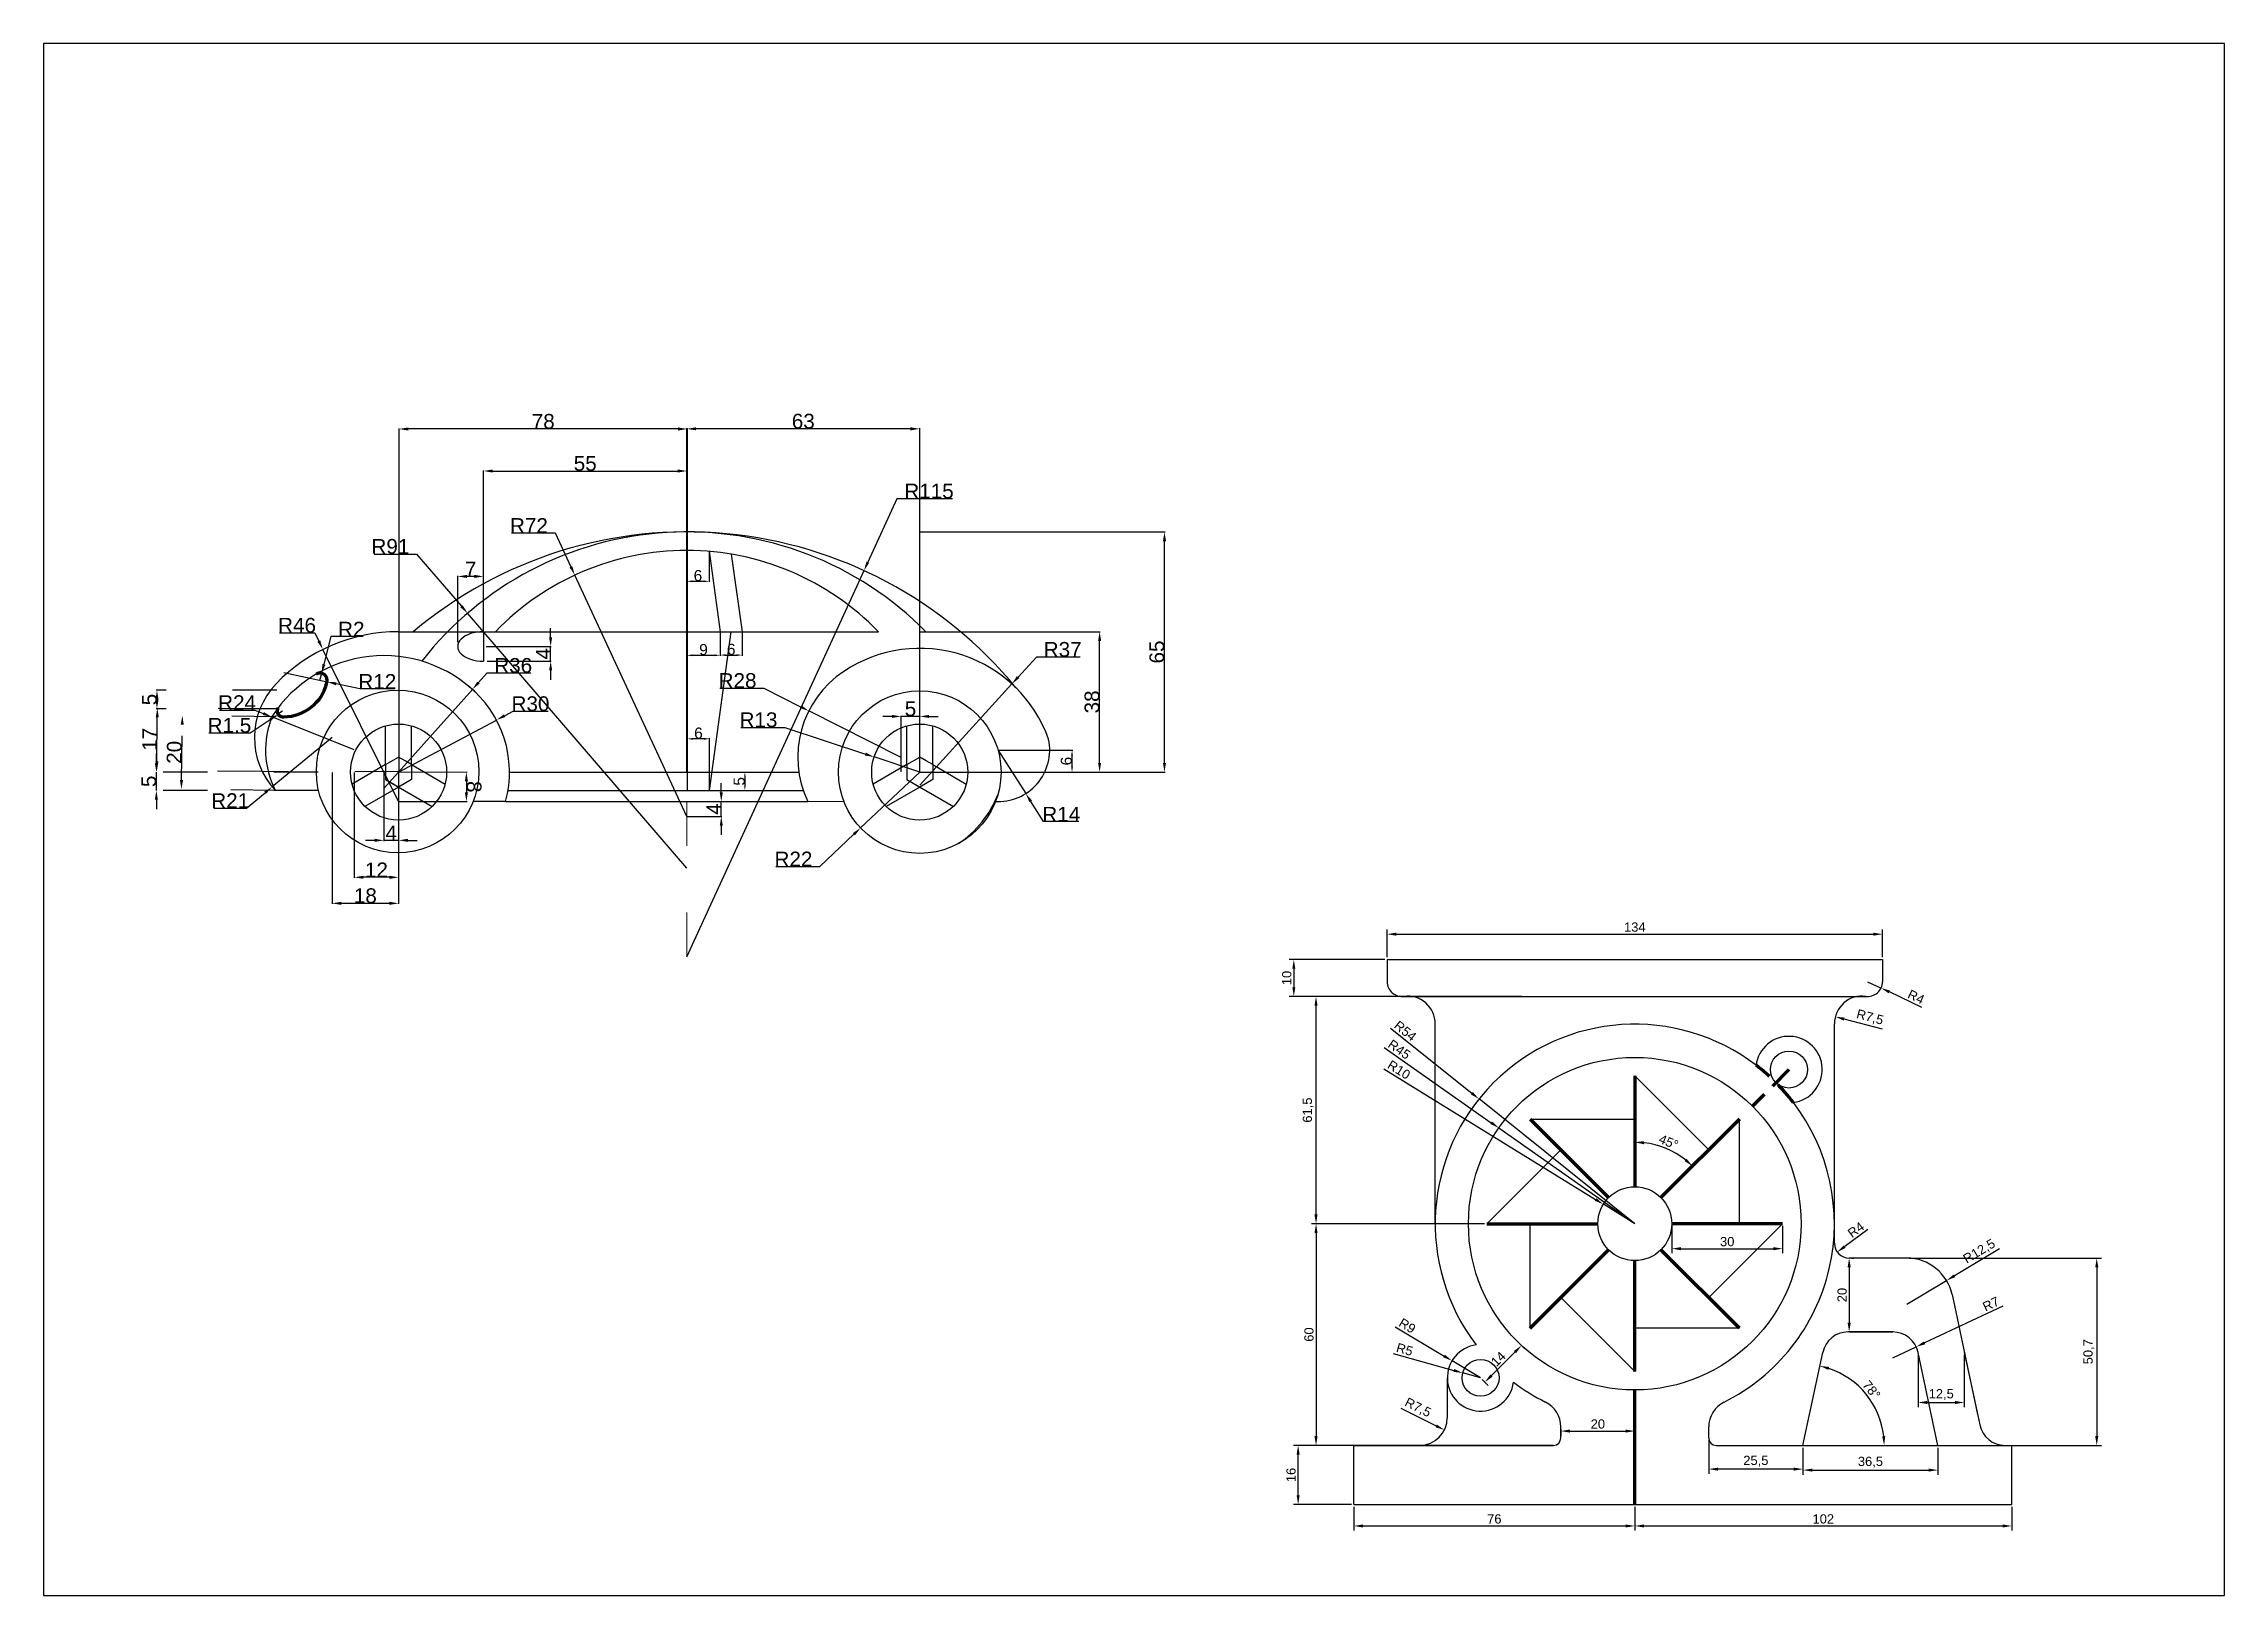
# Model space of a CAD drawing. Header units: inches. Extents: x 0 to 590, y 0 to 420.
import ezdxf

# ---------------------------------------------------------------- set-up
doc = ezdxf.new("R2010")
doc.units = ezdxf.units.IN
doc.header["$MEASUREMENT"] = 0
doc.linetypes.add('ACAD_ISO03W100', pattern=[30, 12, -18])
doc.linetypes.add('DASHED2', pattern=[9.525, 6.35, -3.175])
doc.styles.get("Standard").update_dxf_attribs({"font": 'arial.ttf'})
doc.dimstyles.new('Copy of Standard with precision', dxfattribs={"dimtxt": 4, "dimasz": 2.5, "dimexe": 0.18, "dimexo": 0.08, "dimgap": 0, "dimtad": 1, "dimtoh": 1, "dimdec": 1, "dimzin": 0, "dimdsep": 46, "dimtxsty": 'Standard', "dimcen": 0.09, "dimadec": 0, "dimazin": 0, "dimtfac": 1, "dimtdec": 1, "dimtmove": 0, "dimatfit": 3, "dimfxl": 1, "dimtolj": 1, "dimtzin": 0, "dimarcsym": 1})
doc.dimstyles.new('ISO-25', dxfattribs={"dimtxt": 2.5, "dimasz": 2.5, "dimexe": 1.25, "dimexo": 0.625, "dimtad": 1, "dimtxsty": 'Standard', "dimcen": 2.5, "dimadec": 0, "dimazin": 0, "dimtfac": 1, "dimtmove": 0, "dimatfit": 3, "dimfxl": 1, "dimarcsym": 0})
doc.dimstyles.get("Standard").update_dxf_attribs({"dimtxt": 4, "dimasz": 2.5, "dimexe": 0.18, "dimexo": 0.08, "dimgap": 0, "dimtad": 1, "dimtoh": 1, "dimdec": 0, "dimzin": 0, "dimdsep": 46, "dimtxsty": 'Standard', "dimcen": 0.09, "dimadec": 0, "dimazin": 0, "dimtfac": 1, "dimtdec": 0, "dimtmove": 0, "dimatfit": 3, "dimfxl": 1, "dimtolj": 1, "dimtzin": 0, "dimarcsym": 1})

msp = doc.modelspace()

# ---------------------------------------------------------------- blocks, each defined once
blk = doc.blocks.new('*D7')
at = {"color": 0, "linetype": 'Continuous', "lineweight": -2, "transparency": 16777216}
for p, q in [((230.88, 296.83), (223, 279.64)), ((245.89, 296.83), (230.88, 296.83)), ((174.03, 172.83), (221.96, 277.37))]:
    blk.add_line(p, q, dxfattribs=at)
at = {"color": 0, "linetype": 'Continuous', "lineweight": 5, "transparency": 16777216}
blk.add_solid([(222.62, 279.82), (223.38, 279.47), (221.96, 277.37)], dxfattribs=at)
at = {"layer": 'Defpoints', "color": 0, "linetype": 'Continuous', "lineweight": 5, "transparency": 16777216}
for p in [(221.96, 277.37), (174.03, 172.83)]:
    blk.add_point(p, dxfattribs=at)
at = {"color": 0, "linetype": 'Continuous', "transparency": 16777216, "insert": (239.54, 298.87), "char_height": 4, "attachment_point": 5}
blk.add_mtext('\\A1;R115', dxfattribs=at)
blk = doc.blocks.new('*D8')
at = {"color": 0, "linetype": 'Continuous', "lineweight": -2, "transparency": 16777216}
for p, q in [((126.55, 287.56), (138.41, 287.56)), ((138.41, 287.56), (142.66, 278.41)), ((174.03, 210.83), (143.71, 276.14))]:
    blk.add_line(p, q, dxfattribs=at)
at = {"color": 0, "linetype": 'Continuous', "lineweight": 5, "transparency": 16777216}
blk.add_solid([(143.03, 278.58), (142.28, 278.23), (143.71, 276.14)], dxfattribs=at)
at = {"layer": 'Defpoints', "color": 0, "linetype": 'Continuous', "lineweight": 5, "transparency": 16777216}
for p in [(143.71, 276.14), (174.03, 210.83)]:
    blk.add_point(p, dxfattribs=at)
at = {"color": 0, "linetype": 'Continuous', "transparency": 16777216, "insert": (131.3, 289.56), "char_height": 4, "attachment_point": 5}
blk.add_mtext('\\A1;R72', dxfattribs=at)
blk = doc.blocks.new('*D9')
at = {"color": 0, "linetype": 'Continuous', "lineweight": -2, "transparency": 16777216}
for p, q in [((89.42, 281.85), (100.92, 281.85)), ((100.92, 281.85), (113.07, 267.72)), ((174.03, 196.83), (114.7, 265.83))]:
    blk.add_line(p, q, dxfattribs=at)
at = {"color": 0, "linetype": 'Continuous', "lineweight": 5, "transparency": 16777216}
blk.add_solid([(113.38, 268), (112.75, 267.45), (114.7, 265.83)], dxfattribs=at)
at = {"layer": 'Defpoints', "color": 0, "linetype": 'Continuous', "lineweight": 5, "transparency": 16777216}
for p in [(114.7, 265.83), (174.03, 196.83)]:
    blk.add_point(p, dxfattribs=at)
at = {"color": 0, "linetype": 'Continuous', "transparency": 16777216, "insert": (93.82, 283.89), "char_height": 4, "attachment_point": 5}
blk.add_mtext('\\A1;R91', dxfattribs=at)
blk = doc.blocks.new('*D10')
at = {"color": 0, "linetype": 'Continuous', "lineweight": -2, "transparency": 16777216}
for p, q in [((119.03, 260.91), (119.03, 304.5)), ((121.53, 304.32), (171.53, 304.32)), ((174.03, 260.91), (174.03, 304.5))]:
    blk.add_line(p, q, dxfattribs=at)
at = {"color": 0, "linetype": 'Continuous', "lineweight": 5, "transparency": 16777216}
for points in [[(121.53, 304.74), (121.53, 303.9), (119.03, 304.32)], [(171.53, 304.74), (171.53, 303.9), (174.03, 304.32)]]:
    blk.add_solid(points, dxfattribs=at)
at = {"layer": 'Defpoints', "color": 0, "linetype": 'Continuous', "lineweight": 5, "transparency": 16777216}
for p in [(174.03, 304.32), (119.03, 260.83), (174.03, 260.83)]:
    blk.add_point(p, dxfattribs=at)
at = {"color": 0, "linetype": 'Continuous', "transparency": 16777216, "insert": (146.53, 306.35), "char_height": 4, "attachment_point": 5}
blk.add_mtext('\\A1;55', dxfattribs=at)
blk = doc.blocks.new('*D11')
at = {"color": 0, "linetype": 'Continuous', "lineweight": -2, "transparency": 16777216}
for p, q in [((174.03, 222.91), (174.03, 315.91)), ((234.53, 315.73), (176.53, 315.73)), ((237.03, 222.91), (237.03, 315.91))]:
    blk.add_line(p, q, dxfattribs=at)
at = {"color": 0, "linetype": 'Continuous', "lineweight": 5, "transparency": 16777216}
for points in [[(176.53, 316.15), (176.53, 315.32), (174.03, 315.73)], [(234.53, 316.15), (234.53, 315.32), (237.03, 315.73)]]:
    blk.add_solid(points, dxfattribs=at)
at = {"layer": 'Defpoints', "color": 0, "linetype": 'Continuous', "lineweight": 5, "transparency": 16777216}
for p in [(174.03, 315.73), (174.03, 222.83), (237.03, 222.83)]:
    blk.add_point(p, dxfattribs=at)
at = {"color": 0, "linetype": 'Continuous', "transparency": 16777216, "insert": (205.53, 317.78), "char_height": 4, "attachment_point": 5}
blk.add_mtext('\\A1;63', dxfattribs=at)
blk = doc.blocks.new('*D12')
at = {"color": 0, "linetype": 'Continuous', "lineweight": -2, "transparency": 16777216}
for p, q in [((126.11, 222.83), (189.9, 222.83)), ((189.72, 221.83), (189.72, 218.83)), ((126.11, 217.83), (189.9, 217.83))]:
    blk.add_line(p, q, dxfattribs=at)
at = {"color": 0, "linetype": 'Continuous', "lineweight": 5, "transparency": 16777216}
for points in [[(189.55, 221.83), (189.89, 221.83), (189.72, 222.83)], [(189.55, 218.83), (189.89, 218.83), (189.72, 217.83)]]:
    blk.add_solid(points, dxfattribs=at)
at = {"layer": 'Defpoints', "color": 0, "linetype": 'Continuous', "lineweight": 5, "transparency": 16777216}
for p in [(126.03, 222.83), (126.03, 217.83), (189.72, 217.83)]:
    blk.add_point(p, dxfattribs=at)
at = {"color": 0, "linetype": 'Continuous', "transparency": 16777216, "insert": (188.2, 220.33), "char_height": 3, "attachment_point": 5, "rotation": 90}
blk.add_mtext('\\A1;5', dxfattribs=at)
blk = doc.blocks.new('*D1')
at = {"color": 0, "linetype": 'Continuous', "lineweight": -2, "transparency": 16777216}
for p, q in [((183.34, 217.33), (183.34, 219.83)), ((174.11, 214.83), (183.52, 214.83)), ((183.34, 210.83), (183.34, 214.83)), ((174.11, 210.83), (183.52, 210.83)), ((183.34, 208.33), (183.34, 205.83))]:
    blk.add_line(p, q, dxfattribs=at)
at = {"color": 0, "linetype": 'Continuous', "lineweight": 5, "transparency": 16777216}
for points in [[(182.93, 217.33), (183.76, 217.33), (183.34, 214.83)], [(182.93, 208.33), (183.76, 208.33), (183.34, 210.83)]]:
    blk.add_solid(points, dxfattribs=at)
at = {"layer": 'Defpoints', "color": 0, "linetype": 'Continuous', "lineweight": 5, "transparency": 16777216}
for p in [(174.03, 214.83), (183.34, 214.83), (174.03, 210.83)]:
    blk.add_point(p, dxfattribs=at)
at = {"color": 0, "linetype": 'Continuous', "transparency": 16777216, "insert": (181.34, 212.83), "char_height": 4, "attachment_point": 5, "rotation": 90}
blk.add_mtext('\\A1;4', dxfattribs=at)
blk = doc.blocks.new('*D13')
at = {"color": 0, "linetype": 'Continuous', "lineweight": -2, "transparency": 16777216}
for p, q in [((182.95, 245.54), (194.84, 245.54)), ((194.84, 245.54), (204.79, 240.53)), ((232.03, 226.82), (207.02, 239.4))]:
    blk.add_line(p, q, dxfattribs=at)
at = {"color": 0, "linetype": 'Continuous', "lineweight": 5, "transparency": 16777216}
blk.add_solid([(204.98, 240.9), (204.6, 240.16), (207.02, 239.4)], dxfattribs=at)
at = {"layer": 'Defpoints', "color": 0, "linetype": 'Continuous', "lineweight": 5, "transparency": 16777216}
for p in [(207.02, 239.4), (232.03, 226.82)]:
    blk.add_point(p, dxfattribs=at)
at = {"color": 0, "linetype": 'Continuous', "transparency": 16777216, "insert": (187.74, 247.58), "char_height": 4, "attachment_point": 5}
blk.add_mtext('\\A1;R28', dxfattribs=at)
blk = doc.blocks.new('*D14')
at = {"color": 0, "linetype": 'Continuous', "lineweight": -2, "transparency": 16777216}
for p, q in [((188.63, 234.93), (200.51, 234.93)), ((200.51, 234.93), (222.32, 227.71)), ((237.03, 222.83), (224.69, 226.92))]:
    blk.add_line(p, q, dxfattribs=at)
at = {"color": 0, "linetype": 'Continuous', "lineweight": 5, "transparency": 16777216}
blk.add_solid([(222.45, 228.1), (222.19, 227.31), (224.69, 226.92)], dxfattribs=at)
at = {"layer": 'Defpoints', "color": 0, "linetype": 'Continuous', "lineweight": 5, "transparency": 16777216}
for p in [(224.69, 226.92), (237.03, 222.83)]:
    blk.add_point(p, dxfattribs=at)
at = {"color": 0, "linetype": 'Continuous', "transparency": 16777216, "insert": (193.41, 236.97), "char_height": 4, "attachment_point": 5}
blk.add_mtext('\\A1;R13', dxfattribs=at)
blk = doc.blocks.new('*D15')
at = {"color": 0, "linetype": 'Continuous', "lineweight": -2, "transparency": 16777216}
for p, q in [((237.03, 222.83), (221.03, 207.73)), ((209.97, 197.29), (219.22, 206.02)), ((198.11, 197.29), (209.97, 197.29))]:
    blk.add_line(p, q, dxfattribs=at)
at = {"color": 0, "linetype": 'Continuous', "lineweight": 5, "transparency": 16777216}
blk.add_solid([(218.93, 206.32), (219.5, 205.71), (221.03, 207.73)], dxfattribs=at)
at = {"layer": 'Defpoints', "color": 0, "linetype": 'Continuous', "lineweight": 5, "transparency": 16777216}
for p in [(237.03, 222.83), (221.03, 207.73)]:
    blk.add_point(p, dxfattribs=at)
at = {"color": 0, "linetype": 'Continuous', "transparency": 16777216, "insert": (202.87, 199.3), "char_height": 4, "attachment_point": 5}
blk.add_mtext('\\A1;R22', dxfattribs=at)
blk = doc.blocks.new('*D16')
at = {"color": 0, "linetype": 'Continuous', "lineweight": -2, "transparency": 16777216}
for p, q in [((268.6, 253.97), (263.64, 248.53)), ((280.48, 253.97), (268.6, 253.97)), ((237.03, 219.33), (261.96, 246.68))]:
    blk.add_line(p, q, dxfattribs=at)
at = {"color": 0, "linetype": 'Continuous', "lineweight": 5, "transparency": 16777216}
blk.add_solid([(263.33, 248.81), (263.95, 248.25), (261.96, 246.68)], dxfattribs=at)
at = {"layer": 'Defpoints', "color": 0, "linetype": 'Continuous', "lineweight": 5, "transparency": 16777216}
for p in [(261.96, 246.68), (237.03, 219.33)]:
    blk.add_point(p, dxfattribs=at)
at = {"color": 0, "linetype": 'Continuous', "transparency": 16777216, "insert": (275.7, 256.01), "char_height": 4, "attachment_point": 5}
blk.add_mtext('\\A1;R37', dxfattribs=at)
blk = doc.blocks.new('*D17')
at = {"color": 0, "linetype": 'Continuous', "lineweight": -2, "transparency": 16777216}
for p, q in [((258.2, 228.83), (265.71, 217.02)), ((270.55, 209.42), (267.06, 214.91)), ((280.1, 209.42), (270.55, 209.42))]:
    blk.add_line(p, q, dxfattribs=at)
at = {"color": 0, "linetype": 'Continuous', "lineweight": 5, "transparency": 16777216}
blk.add_solid([(267.41, 215.14), (266.7, 214.69), (265.71, 217.02)], dxfattribs=at)
at = {"layer": 'Defpoints', "color": 0, "linetype": 'Continuous', "lineweight": 5, "transparency": 16777216}
for p in [(258.2, 228.83), (265.71, 217.02)]:
    blk.add_point(p, dxfattribs=at)
at = {"color": 0, "linetype": 'Continuous', "transparency": 16777216, "insert": (275.32, 211.42), "char_height": 4, "attachment_point": 5}
blk.add_mtext('\\A1;R14', dxfattribs=at)
blk = doc.blocks.new('*D18')
at = {"color": 0, "linetype": 'Continuous', "lineweight": -2, "transparency": 16777216}
for p, q in [((174.03, 260.75), (174.03, 254.26)), ((183.03, 260.75), (183.03, 254.26)), ((175.53, 254.44), (181.53, 254.44))]:
    blk.add_line(p, q, dxfattribs=at)
at = {"color": 0, "linetype": 'Continuous', "lineweight": 5, "transparency": 16777216}
for points in [[(175.53, 254.69), (175.53, 254.19), (174.03, 254.44)], [(181.53, 254.69), (181.53, 254.19), (183.03, 254.44)]]:
    blk.add_solid(points, dxfattribs=at)
at = {"layer": 'Defpoints', "color": 0, "linetype": 'Continuous', "lineweight": 5, "transparency": 16777216}
for p in [(174.03, 260.83), (183.03, 260.83), (183.03, 254.44)]:
    blk.add_point(p, dxfattribs=at)
at = {"color": 0, "linetype": 'Continuous', "transparency": 16777216, "insert": (178.53, 255.97), "char_height": 3, "attachment_point": 5}
blk.add_mtext('\\A1;9', dxfattribs=at)
blk = doc.blocks.new('*D19')
at = {"color": 0, "linetype": 'Continuous', "lineweight": -2, "transparency": 16777216}
for p, q in [((183.03, 260.75), (183.03, 254.32)), ((189.03, 260.75), (189.03, 254.32)), ((184.53, 254.5), (187.53, 254.5))]:
    blk.add_line(p, q, dxfattribs=at)
at = {"color": 0, "linetype": 'Continuous', "lineweight": 5, "transparency": 16777216}
for points in [[(184.53, 254.75), (184.53, 254.25), (183.03, 254.5)], [(187.53, 254.75), (187.53, 254.25), (189.03, 254.5)]]:
    blk.add_solid(points, dxfattribs=at)
at = {"layer": 'Defpoints', "color": 0, "linetype": 'Continuous', "lineweight": 5, "transparency": 16777216}
for p in [(183.03, 260.83), (189.03, 260.83), (189.03, 254.5)]:
    blk.add_point(p, dxfattribs=at)
at = {"color": 0, "linetype": 'Continuous', "transparency": 16777216, "insert": (186.03, 256.03), "char_height": 3, "attachment_point": 5}
blk.add_mtext('\\A1;6', dxfattribs=at)
blk = doc.blocks.new('*D2')
at = {"color": 0, "linetype": 'Continuous', "lineweight": -2, "transparency": 16777216}
for p, q in [((174.03, 282.75), (174.03, 274.29)), ((180.03, 282.5), (180.03, 274.29)), ((175.53, 274.47), (178.53, 274.47))]:
    blk.add_line(p, q, dxfattribs=at)
at = {"color": 0, "linetype": 'Continuous', "lineweight": 5, "transparency": 16777216}
for points in [[(175.53, 274.72), (175.53, 274.22), (174.03, 274.47)], [(178.53, 274.72), (178.53, 274.22), (180.03, 274.47)]]:
    blk.add_solid(points, dxfattribs=at)
at = {"layer": 'Defpoints', "color": 0, "linetype": 'Continuous', "lineweight": 5, "transparency": 16777216}
for p in [(174.03, 282.83), (180.03, 282.58), (180.03, 274.47)]:
    blk.add_point(p, dxfattribs=at)
at = {"color": 0, "linetype": 'Continuous', "transparency": 16777216, "insert": (177.03, 276), "char_height": 3, "attachment_point": 5}
blk.add_mtext('\\A1;6', dxfattribs=at)
blk = doc.blocks.new('*D20')
at = {"color": 0, "linetype": 'Continuous', "lineweight": -2, "transparency": 16777216}
for p, q in [((174.17, 217.91), (174.17, 232.01)), ((178.67, 231.83), (175.67, 231.83)), ((180.17, 217.91), (180.17, 232.01))]:
    blk.add_line(p, q, dxfattribs=at)
at = {"color": 0, "linetype": 'Continuous', "lineweight": 5, "transparency": 16777216}
for points in [[(175.67, 232.08), (175.67, 231.58), (174.17, 231.83)], [(178.67, 232.08), (178.67, 231.58), (180.17, 231.83)]]:
    blk.add_solid(points, dxfattribs=at)
at = {"layer": 'Defpoints', "color": 0, "linetype": 'Continuous', "lineweight": 5, "transparency": 16777216}
for p in [(174.17, 231.83), (174.17, 217.83), (180.17, 217.83)]:
    blk.add_point(p, dxfattribs=at)
at = {"color": 0, "linetype": 'Continuous', "transparency": 16777216, "insert": (177.17, 233.36), "char_height": 3, "attachment_point": 5}
blk.add_mtext('\\A1;6', dxfattribs=at)
blk = doc.blocks.new('*D3')
at = {"color": 0, "linetype": 'Continuous', "lineweight": -2, "transparency": 16777216}
for p, q in [((229.53, 237.9), (227.03, 237.9)), ((232.03, 222.91), (232.03, 238.08)), ((237.03, 237.9), (232.03, 237.9)), ((237.03, 222.91), (237.03, 238.08)), ((239.53, 237.9), (242.03, 237.9))]:
    blk.add_line(p, q, dxfattribs=at)
at = {"color": 0, "linetype": 'Continuous', "lineweight": 5, "transparency": 16777216}
for points in [[(229.53, 238.32), (229.53, 237.48), (232.03, 237.9)], [(239.53, 238.32), (239.53, 237.48), (237.03, 237.9)]]:
    blk.add_solid(points, dxfattribs=at)
at = {"layer": 'Defpoints', "color": 0, "linetype": 'Continuous', "lineweight": 5, "transparency": 16777216}
for p in [(232.03, 237.9), (232.03, 222.83), (237.03, 222.83)]:
    blk.add_point(p, dxfattribs=at)
at = {"color": 0, "linetype": 'Continuous', "transparency": 16777216, "insert": (234.53, 239.94), "char_height": 4, "attachment_point": 5}
blk.add_mtext('\\A1;5', dxfattribs=at)
blk = doc.blocks.new('*D4')
at = {"color": 0, "linetype": 'Continuous', "lineweight": -2, "transparency": 16777216}
for p, q in [((237.11, 287.83), (303.42, 287.83)), ((303.24, 225.33), (303.24, 285.33)), ((237.11, 222.83), (303.42, 222.83))]:
    blk.add_line(p, q, dxfattribs=at)
at = {"color": 0, "linetype": 'Continuous', "lineweight": 5, "transparency": 16777216}
for points in [[(302.82, 285.33), (303.66, 285.33), (303.24, 287.83)], [(302.82, 225.33), (303.66, 225.33), (303.24, 222.83)]]:
    blk.add_solid(points, dxfattribs=at)
at = {"layer": 'Defpoints', "color": 0, "linetype": 'Continuous', "lineweight": 5, "transparency": 16777216}
for p in [(237.03, 287.83), (303.24, 287.83), (237.03, 222.83)]:
    blk.add_point(p, dxfattribs=at)
at = {"color": 0, "linetype": 'Continuous', "transparency": 16777216, "insert": (301.2, 255.33), "char_height": 4, "attachment_point": 5, "rotation": 90}
blk.add_mtext('\\A1;65', dxfattribs=at)
blk = doc.blocks.new('*D5')
at = {"color": 0, "linetype": 'Continuous', "lineweight": -2, "transparency": 16777216}
for p, q in [((237.11, 260.83), (285.88, 260.83)), ((285.7, 225.33), (285.7, 258.33)), ((237.11, 222.83), (285.88, 222.83))]:
    blk.add_line(p, q, dxfattribs=at)
at = {"color": 0, "linetype": 'Continuous', "lineweight": 5, "transparency": 16777216}
for points in [[(285.28, 258.33), (286.11, 258.33), (285.7, 260.83)], [(285.28, 225.33), (286.11, 225.33), (285.7, 222.83)]]:
    blk.add_solid(points, dxfattribs=at)
at = {"layer": 'Defpoints', "color": 0, "linetype": 'Continuous', "lineweight": 5, "transparency": 16777216}
for p in [(237.03, 260.83), (285.7, 260.83), (237.03, 222.83)]:
    blk.add_point(p, dxfattribs=at)
at = {"color": 0, "linetype": 'Continuous', "transparency": 16777216, "insert": (283.65, 241.83), "char_height": 4, "attachment_point": 5, "rotation": 90}
blk.add_mtext('\\A1;38', dxfattribs=at)
blk = doc.blocks.new('*D6')
at = {"color": 0, "linetype": 'Continuous', "lineweight": -2, "transparency": 16777216}
for p, q in [((258.29, 228.78), (278.41, 228.78)), ((278.23, 224.33), (278.23, 227.28)), ((259.11, 222.83), (278.41, 222.83))]:
    blk.add_line(p, q, dxfattribs=at)
at = {"color": 0, "linetype": 'Continuous', "lineweight": 5, "transparency": 16777216}
for points in [[(277.98, 227.28), (278.48, 227.28), (278.23, 228.78)], [(277.98, 224.33), (278.48, 224.33), (278.23, 222.83)]]:
    blk.add_solid(points, dxfattribs=at)
at = {"layer": 'Defpoints', "color": 0, "linetype": 'Continuous', "lineweight": 5, "transparency": 16777216}
for p in [(258.21, 228.78), (278.23, 228.78), (259.03, 222.83)]:
    blk.add_point(p, dxfattribs=at)
at = {"color": 0, "linetype": 'Continuous', "transparency": 16777216, "insert": (276.7, 225.81), "char_height": 3, "attachment_point": 5, "rotation": 90}
blk.add_mtext('\\A1;6', dxfattribs=at)
blk = doc.blocks.new('*D22')
at = {"color": 0, "linetype": 'Continuous', "lineweight": -2, "transparency": 16777216}
for p, q in [((63.79, 260.51), (73.34, 260.51)), ((73.34, 260.51), (74.46, 258.27)), ((96.03, 214.83), (75.57, 256.03))]:
    blk.add_line(p, q, dxfattribs=at)
at = {"color": 0, "linetype": 'Continuous', "lineweight": 5, "transparency": 16777216}
blk.add_solid([(74.83, 258.46), (74.08, 258.08), (75.57, 256.03)], dxfattribs=at)
at = {"layer": 'Defpoints', "color": 0, "linetype": 'Continuous', "lineweight": 5, "transparency": 16777216}
for p in [(75.57, 256.03), (96.03, 214.83)]:
    blk.add_point(p, dxfattribs=at)
at = {"color": 0, "linetype": 'Continuous', "transparency": 16777216, "insert": (68.57, 262.55), "char_height": 4, "attachment_point": 5}
blk.add_mtext('\\A1;R46', dxfattribs=at)
blk = doc.blocks.new('*D23')
at = {"color": 0, "linetype": 'Continuous', "lineweight": -2, "transparency": 16777216}
for p, q in [((78.03, 232.18), (61.83, 218.83)), ((46.09, 213.09), (54.87, 213.09)), ((54.87, 213.09), (59.9, 217.24))]:
    blk.add_line(p, q, dxfattribs=at)
at = {"color": 0, "linetype": 'Continuous', "lineweight": 5, "transparency": 16777216}
blk.add_solid([(59.64, 217.56), (60.17, 216.91), (61.83, 218.83)], dxfattribs=at)
at = {"layer": 'Defpoints', "color": 0, "linetype": 'Continuous', "lineweight": 5, "transparency": 16777216}
for p in [(78.03, 232.18), (61.83, 218.83)]:
    blk.add_point(p, dxfattribs=at)
at = {"color": 0, "linetype": 'Continuous', "transparency": 16777216, "insert": (50.48, 215.1), "char_height": 4, "attachment_point": 5}
blk.add_mtext('\\A1;R21', dxfattribs=at)
blk = doc.blocks.new('*D24')
at = {"color": 0, "linetype": 'Continuous', "lineweight": -2, "transparency": 16777216}
for p, q in [((119.94, 249.63), (117.67, 247.08)), ((131.82, 249.63), (119.94, 249.63)), ((92.03, 218.36), (116.01, 245.22))]:
    blk.add_line(p, q, dxfattribs=at)
at = {"color": 0, "linetype": 'Continuous', "lineweight": 5, "transparency": 16777216}
blk.add_solid([(117.36, 247.36), (117.98, 246.81), (116.01, 245.22)], dxfattribs=at)
at = {"layer": 'Defpoints', "color": 0, "linetype": 'Continuous', "lineweight": 5, "transparency": 16777216}
for p in [(116.01, 245.22), (92.03, 218.36)]:
    blk.add_point(p, dxfattribs=at)
at = {"color": 0, "linetype": 'Continuous', "transparency": 16777216, "insert": (127.05, 251.67), "char_height": 4, "attachment_point": 5}
blk.add_mtext('\\A1;R36', dxfattribs=at)
blk = doc.blocks.new('*D25')
at = {"color": 0, "linetype": 'Continuous', "lineweight": -2, "transparency": 16777216}
for p, q in [((96.04, 222.83), (122.53, 236.92)), ((126.95, 239.27), (124.74, 238.09)), ((136.49, 239.27), (126.95, 239.27))]:
    blk.add_line(p, q, dxfattribs=at)
at = {"color": 0, "linetype": 'Continuous', "lineweight": 5, "transparency": 16777216}
blk.add_solid([(124.54, 238.46), (124.93, 237.73), (122.53, 236.92)], dxfattribs=at)
at = {"layer": 'Defpoints', "color": 0, "linetype": 'Continuous', "lineweight": 5, "transparency": 16777216}
for p in [(122.53, 236.92), (96.04, 222.83)]:
    blk.add_point(p, dxfattribs=at)
at = {"color": 0, "linetype": 'Continuous', "transparency": 16777216, "insert": (131.72, 241.31), "char_height": 4, "attachment_point": 5}
blk.add_mtext('\\A1;R30', dxfattribs=at)
blk = doc.blocks.new('*D26')
at = {"color": 0, "linetype": 'Continuous', "lineweight": -2, "transparency": 16777216}
for p, q in [((96.11, 222.83), (114.56, 222.86)), ((114.38, 220.36), (114.39, 217.36)), ((96.12, 214.83), (114.57, 214.86))]:
    blk.add_line(p, q, dxfattribs=at)
at = {"color": 0, "linetype": 'Continuous', "lineweight": 5, "transparency": 16777216}
for points in [[(114.8, 220.36), (113.97, 220.36), (114.38, 222.86)], [(114.8, 217.36), (113.97, 217.36), (114.39, 214.86)]]:
    blk.add_solid(points, dxfattribs=at)
at = {"layer": 'Defpoints', "color": 0, "linetype": 'Continuous', "lineweight": 5, "transparency": 16777216}
for p in [(96.03, 222.83), (96.04, 214.83), (114.39, 214.86)]:
    blk.add_point(p, dxfattribs=at)
at = {"color": 0, "linetype": 'Continuous', "transparency": 16777216, "insert": (116.43, 218.86), "char_height": 4, "attachment_point": 5, "rotation": 270.0743}
blk.add_mtext('\\A1;8', dxfattribs=at)
blk = doc.blocks.new('*D27')
at = {"color": 0, "linetype": 'Continuous', "lineweight": -2, "transparency": 16777216}
for p, q in [((92.04, 222.75), (92.04, 204.18)), ((96.04, 222.75), (96.04, 204.18)), ((89.54, 204.36), (87.04, 204.36)), ((96.04, 204.36), (92.04, 204.36)), ((98.54, 204.36), (101.04, 204.36))]:
    blk.add_line(p, q, dxfattribs=at)
at = {"color": 0, "linetype": 'Continuous', "lineweight": 5, "transparency": 16777216}
for points in [[(89.54, 204.78), (89.54, 203.94), (92.04, 204.36)], [(98.54, 204.78), (98.54, 203.94), (96.04, 204.36)]]:
    blk.add_solid(points, dxfattribs=at)
at = {"layer": 'Defpoints', "color": 0, "linetype": 'Continuous', "lineweight": 5, "transparency": 16777216}
for p in [(92.04, 222.83), (96.04, 222.83), (92.04, 204.36)]:
    blk.add_point(p, dxfattribs=at)
at = {"color": 0, "linetype": 'Continuous', "transparency": 16777216, "insert": (94.04, 206.36), "char_height": 4, "attachment_point": 5}
blk.add_mtext('\\A1;4', dxfattribs=at)
blk = doc.blocks.new('*D28')
at = {"color": 0, "linetype": 'Continuous', "lineweight": -2, "transparency": 16777216}
for p, q in [((84.04, 222.75), (84.04, 194.17)), ((96.04, 222.75), (96.04, 194.17)), ((93.54, 194.35), (86.54, 194.35))]:
    blk.add_line(p, q, dxfattribs=at)
at = {"color": 0, "linetype": 'Continuous', "lineweight": 5, "transparency": 16777216}
for points in [[(86.54, 194.77), (86.54, 193.93), (84.04, 194.35)], [(93.54, 194.77), (93.54, 193.93), (96.04, 194.35)]]:
    blk.add_solid(points, dxfattribs=at)
at = {"layer": 'Defpoints', "color": 0, "linetype": 'Continuous', "lineweight": 5, "transparency": 16777216}
for p in [(84.04, 222.83), (96.04, 222.83), (84.04, 194.35)]:
    blk.add_point(p, dxfattribs=at)
at = {"color": 0, "linetype": 'Continuous', "transparency": 16777216, "insert": (90.04, 196.36), "char_height": 4, "attachment_point": 5}
blk.add_mtext('\\A1;12', dxfattribs=at)
blk = doc.blocks.new('*D29')
at = {"color": 0, "linetype": 'Continuous', "lineweight": -2, "transparency": 16777216}
for p, q in [((78.04, 222.75), (78.04, 187.13)), ((96.04, 222.75), (96.04, 187.13)), ((93.54, 187.31), (80.54, 187.31))]:
    blk.add_line(p, q, dxfattribs=at)
at = {"color": 0, "linetype": 'Continuous', "lineweight": 5, "transparency": 16777216}
for points in [[(80.54, 187.73), (80.54, 186.89), (78.04, 187.31)], [(93.54, 187.73), (93.54, 186.89), (96.04, 187.31)]]:
    blk.add_solid(points, dxfattribs=at)
at = {"layer": 'Defpoints', "color": 0, "linetype": 'Continuous', "lineweight": 5, "transparency": 16777216}
for p in [(78.04, 222.83), (96.04, 222.83), (78.04, 187.31)]:
    blk.add_point(p, dxfattribs=at)
at = {"color": 0, "linetype": 'Continuous', "transparency": 16777216, "insert": (87.04, 189.35), "char_height": 4, "attachment_point": 5}
blk.add_mtext('\\A1;18', dxfattribs=at)
blk = doc.blocks.new('*D30')
at = {"color": 0, "linetype": 'Continuous', "lineweight": -2, "transparency": 16777216}
for p, q in [((96.17, 222.91), (96.17, 315.87)), ((171.67, 315.69), (98.67, 315.69)), ((174.17, 222.91), (174.17, 315.87))]:
    blk.add_line(p, q, dxfattribs=at)
at = {"color": 0, "linetype": 'Continuous', "lineweight": 5, "transparency": 16777216}
for points in [[(98.67, 316.11), (98.67, 315.27), (96.17, 315.69)], [(171.67, 316.11), (171.67, 315.27), (174.17, 315.69)]]:
    blk.add_solid(points, dxfattribs=at)
at = {"layer": 'Defpoints', "color": 0, "linetype": 'Continuous', "lineweight": 5, "transparency": 16777216}
for p in [(96.17, 315.69), (96.17, 222.83), (174.17, 222.83)]:
    blk.add_point(p, dxfattribs=at)
at = {"color": 0, "linetype": 'Continuous', "transparency": 16777216, "insert": (135.17, 317.73), "char_height": 4, "attachment_point": 5}
blk.add_mtext('\\A1;78', dxfattribs=at)
blk = doc.blocks.new('*D31')
at = {"color": 0, "linetype": 'Continuous', "lineweight": -2, "transparency": 16777216}
for p, q in [((47.57, 239.61), (57.11, 239.61)), ((57.11, 239.61), (59.43, 238.68)), ((84.03, 228.83), (61.76, 237.75))]:
    blk.add_line(p, q, dxfattribs=at)
at = {"color": 0, "linetype": 'Continuous', "lineweight": 5, "transparency": 16777216}
blk.add_solid([(59.59, 239.07), (59.28, 238.3), (61.76, 237.75)], dxfattribs=at)
at = {"layer": 'Defpoints', "color": 0, "linetype": 'Continuous', "lineweight": 5, "transparency": 16777216}
for p in [(61.76, 237.75), (84.03, 228.83)]:
    blk.add_point(p, dxfattribs=at)
at = {"color": 0, "linetype": 'Continuous', "transparency": 16777216, "insert": (52.34, 241.62), "char_height": 4, "attachment_point": 5}
blk.add_mtext('\\A1;R24', dxfattribs=at)
blk = doc.blocks.new('*D32')
at = {"color": 0, "linetype": 'Continuous', "lineweight": -2, "transparency": 16777216}
for p, q in [((137.17, 259.33), (137.17, 261.83)), ((119.71, 256.83), (137.35, 256.83)), ((137.17, 252.83), (137.17, 256.83)), ((120.02, 252.83), (137.35, 252.83)), ((137.17, 250.33), (137.17, 247.83))]:
    blk.add_line(p, q, dxfattribs=at)
at = {"color": 0, "linetype": 'Continuous', "lineweight": 5, "transparency": 16777216}
for points in [[(136.75, 259.33), (137.59, 259.33), (137.17, 256.83)], [(136.75, 250.33), (137.59, 250.33), (137.17, 252.83)]]:
    blk.add_solid(points, dxfattribs=at)
at = {"layer": 'Defpoints', "color": 0, "linetype": 'Continuous', "lineweight": 5, "transparency": 16777216}
for p in [(119.63, 256.83), (137.17, 256.83), (119.94, 252.83)]:
    blk.add_point(p, dxfattribs=at)
at = {"color": 0, "linetype": 'Continuous', "transparency": 16777216, "insert": (135.17, 254.83), "char_height": 4, "attachment_point": 5, "rotation": 90}
blk.add_mtext('\\A1;4', dxfattribs=at)
blk = doc.blocks.new('*D33')
at = {"color": 0, "linetype": 'Continuous', "lineweight": -2, "transparency": 16777216}
for p, q in [((112.03, 258.04), (112.03, 275.97)), ((116.53, 275.79), (114.53, 275.79)), ((119.03, 262.6), (119.03, 275.97))]:
    blk.add_line(p, q, dxfattribs=at)
at = {"color": 0, "linetype": 'Continuous', "lineweight": 5, "transparency": 16777216}
for points in [[(114.53, 276.21), (114.53, 275.37), (112.03, 275.79)], [(116.53, 276.21), (116.53, 275.37), (119.03, 275.79)]]:
    blk.add_solid(points, dxfattribs=at)
at = {"layer": 'Defpoints', "color": 0, "linetype": 'Continuous', "lineweight": 5, "transparency": 16777216}
for p in [(112.03, 275.79), (119.03, 262.52), (112.03, 257.96)]:
    blk.add_point(p, dxfattribs=at)
at = {"color": 0, "linetype": 'Continuous', "transparency": 16777216, "insert": (115.53, 277.79), "char_height": 4, "attachment_point": 5}
blk.add_mtext('\\A1;7', dxfattribs=at)
blk = doc.blocks.new('*U36')
for p, q in [((-10, -13.33), (-10, 13.33)), ((-10, 13.33), (10, -6.67))]:
    blk.add_line(p, q)
blk = doc.blocks.new('*U37')
at = {"color": 0, "linetype": 'ByBlock', "lineweight": -2, "transparency": 16777216}
for p, rotation in [((156.21, 193.93), 45), ((193.93, 179.79), 315), ((141.33, 178), 90.00000000000001), ((142.07, 156.21), 135), ((194.67, 158), 270), ((158, 141.33), 180), ((179.79, 142.07), 225.0000000000001)]:
    blk.add_blockref('*U36', p, dxfattribs=dict(at, rotation=rotation))
blk.add_blockref('*U36', (178, 194.67), dxfattribs=at)
blk = doc.blocks.new('*D41')
at = {"color": 0, "linetype": 'Continuous', "lineweight": -2, "transparency": 16777216}
for p, q in [((363.49, 172.73), (363.49, 180.21)), ((365.99, 178.96), (494.99, 178.96)), ((497.49, 172.73), (497.49, 180.21))]:
    blk.add_line(p, q, dxfattribs=at)
at = {"color": 0, "linetype": 'Continuous', "lineweight": 5, "transparency": 16777216}
for points in [[(365.99, 179.37), (365.99, 178.54), (363.49, 178.96)], [(494.99, 179.37), (494.99, 178.54), (497.49, 178.96)]]:
    blk.add_solid(points, dxfattribs=at)
at = {"layer": 'Defpoints', "color": 0, "linetype": 'Continuous', "lineweight": 5, "transparency": 16777216}
for p in [(497.49, 178.96), (363.49, 172.1), (497.49, 172.1)]:
    blk.add_point(p, dxfattribs=at)
at = {"color": 0, "linetype": 'Continuous', "lineweight": 100, "transparency": 16777216, "insert": (430.49, 180.86), "char_height": 2.5, "attachment_point": 5}
blk.add_mtext('134', dxfattribs=at)
blk = doc.blocks.new('*D42')
at = {"color": 0, "linetype": 'Continuous', "lineweight": -2, "transparency": 16777216}
for p, q in [((362.86, 172.1), (336.99, 172.1)), ((338.24, 169.6), (338.24, 164.6)), ((366.86, 162.1), (336.99, 162.1))]:
    blk.add_line(p, q, dxfattribs=at)
at = {"color": 0, "linetype": 'Continuous', "lineweight": 5, "transparency": 16777216}
for points in [[(337.83, 169.6), (338.66, 169.6), (338.24, 172.1)], [(337.83, 164.6), (338.66, 164.6), (338.24, 162.1)]]:
    blk.add_solid(points, dxfattribs=at)
at = {"layer": 'Defpoints', "color": 0, "linetype": 'Continuous', "lineweight": 5, "transparency": 16777216}
for p in [(363.49, 172.1), (338.24, 162.1), (367.49, 162.1)]:
    blk.add_point(p, dxfattribs=at)
at = {"color": 0, "linetype": 'Continuous', "lineweight": 100, "transparency": 16777216, "insert": (336.34, 167.1), "char_height": 2.5, "attachment_point": 5, "rotation": 90}
blk.add_mtext('10', dxfattribs=at)
blk = doc.blocks.new('*D43')
at = {"color": 0, "linetype": 'Continuous', "lineweight": -2, "transparency": 16777216}
for p, q in [((399.86, 162.1), (343, 162.1)), ((344.25, 103.1), (344.25, 159.6)), ((389.86, 100.6), (343, 100.6))]:
    blk.add_line(p, q, dxfattribs=at)
at = {"color": 0, "linetype": 'Continuous', "lineweight": 5, "transparency": 16777216}
for points in [[(343.83, 159.6), (344.66, 159.6), (344.25, 162.1)], [(343.83, 103.1), (344.66, 103.1), (344.25, 100.6)]]:
    blk.add_solid(points, dxfattribs=at)
at = {"layer": 'Defpoints', "color": 0, "linetype": 'Continuous', "lineweight": 5, "transparency": 16777216}
for p in [(344.25, 162.1), (400.49, 162.1), (390.49, 100.6)]:
    blk.add_point(p, dxfattribs=at)
at = {"color": 0, "linetype": 'Continuous', "lineweight": 100, "transparency": 16777216, "insert": (342.12, 131.35), "char_height": 2.5, "attachment_point": 5, "rotation": 90}
blk.add_mtext('61,5', dxfattribs=at)
blk = doc.blocks.new('*D44')
at = {"color": 0, "linetype": 'Continuous', "lineweight": -2, "transparency": 16777216}
for p, q in [((389.86, 100.6), (343, 100.6)), ((344.25, 98.1), (344.25, 43.1)), ((399.86, 40.6), (343, 40.6))]:
    blk.add_line(p, q, dxfattribs=at)
at = {"color": 0, "linetype": 'Continuous', "lineweight": 5, "transparency": 16777216}
for points in [[(343.83, 98.1), (344.66, 98.1), (344.25, 100.6)], [(343.83, 43.1), (344.66, 43.1), (344.25, 40.6)]]:
    blk.add_solid(points, dxfattribs=at)
at = {"layer": 'Defpoints', "color": 0, "linetype": 'Continuous', "lineweight": 5, "transparency": 16777216}
for p in [(390.49, 100.6), (344.25, 40.6), (400.49, 40.6)]:
    blk.add_point(p, dxfattribs=at)
at = {"color": 0, "linetype": 'Continuous', "lineweight": 100, "transparency": 16777216, "insert": (342.34, 70.6), "char_height": 2.5, "attachment_point": 5, "rotation": 90}
blk.add_mtext('60', dxfattribs=at)
blk = doc.blocks.new('*D45')
at = {"color": 0, "linetype": 'Continuous', "lineweight": -2, "transparency": 16777216}
for p, q in [((364.39, 153.55), (386.39, 135.92)), ((430.49, 100.6), (388.34, 134.36))]:
    blk.add_line(p, q, dxfattribs=at)
at = {"color": 0, "linetype": 'Continuous', "lineweight": 5, "transparency": 16777216}
blk.add_solid([(386.65, 136.25), (386.13, 135.6), (388.34, 134.36)], dxfattribs=at)
at = {"layer": 'Defpoints', "color": 0, "linetype": 'Continuous', "lineweight": 5, "transparency": 16777216}
for p in [(388.34, 134.36), (430.49, 100.6)]:
    blk.add_point(p, dxfattribs=at)
at = {"color": 0, "linetype": 'Continuous', "lineweight": 100, "transparency": 16777216, "insert": (368.39, 152.77), "char_height": 2.5, "attachment_point": 5, "rotation": 321.30757}
blk.add_mtext('R54', dxfattribs=at)
blk = doc.blocks.new('*D46')
at = {"color": 0, "linetype": 'Continuous', "lineweight": -2, "transparency": 16777216}
for p, q in [((362.71, 148.3), (391.64, 127.94)), ((430.49, 100.6), (393.69, 126.5))]:
    blk.add_line(p, q, dxfattribs=at)
at = {"color": 0, "linetype": 'Continuous', "lineweight": 5, "transparency": 16777216}
blk.add_solid([(391.88, 128.28), (391.4, 127.6), (393.69, 126.5)], dxfattribs=at)
at = {"layer": 'Defpoints', "color": 0, "linetype": 'Continuous', "lineweight": 5, "transparency": 16777216}
for p in [(393.69, 126.5), (430.49, 100.6)]:
    blk.add_point(p, dxfattribs=at)
at = {"color": 0, "linetype": 'Continuous', "lineweight": 100, "transparency": 16777216, "insert": (366.77, 147.76), "char_height": 2.5, "attachment_point": 5, "rotation": 324.86335}
blk.add_mtext('R45', dxfattribs=at)
blk = doc.blocks.new('*D47')
at = {"color": 0, "linetype": 'Continuous', "lineweight": -2, "transparency": 16777216}
for p, q in [((362.61, 142.53), (419.85, 107.17)), ((430.49, 100.6), (421.98, 105.86))]:
    blk.add_line(p, q, dxfattribs=at)
at = {"color": 0, "linetype": 'Continuous', "lineweight": 5, "transparency": 16777216}
blk.add_solid([(420.07, 107.53), (419.63, 106.82), (421.98, 105.86)], dxfattribs=at)
at = {"layer": 'Defpoints', "color": 0, "linetype": 'Continuous', "lineweight": 5, "transparency": 16777216}
for p in [(421.98, 105.86), (430.49, 100.6)]:
    blk.add_point(p, dxfattribs=at)
at = {"color": 0, "linetype": 'Continuous', "lineweight": 100, "transparency": 16777216, "insert": (366.68, 142.25), "char_height": 2.5, "attachment_point": 5, "rotation": 328.30039}
blk.add_mtext('R10', dxfattribs=at)
blk = doc.blocks.new('*D48')
at = {"color": 0, "linetype": 'Continuous', "lineweight": -2, "transparency": 16777216}
for p, q in [((365.69, 72.69), (378.9, 64.79)), ((388.77, 58.88), (381.04, 63.51))]:
    blk.add_line(p, q, dxfattribs=at)
at = {"color": 0, "linetype": 'Continuous', "lineweight": 5, "transparency": 16777216}
blk.add_solid([(379.11, 65.15), (378.68, 64.43), (381.04, 63.51)], dxfattribs=at)
at = {"layer": 'Defpoints', "color": 0, "linetype": 'Continuous', "lineweight": 5, "transparency": 16777216}
for p in [(381.04, 63.51), (388.77, 58.88)]:
    blk.add_point(p, dxfattribs=at)
at = {"color": 0, "linetype": 'Continuous', "lineweight": 100, "transparency": 16777216, "insert": (368.94, 72.97), "char_height": 2.5, "attachment_point": 5, "rotation": 329.10225}
blk.add_mtext('R9', dxfattribs=at)
blk = doc.blocks.new('*D49')
at = {"color": 0, "linetype": 'Continuous', "lineweight": -2, "transparency": 16777216}
for p, q in [((365.15, 65.44), (381.54, 60.89)), ((388.77, 58.88), (383.95, 60.22))]:
    blk.add_line(p, q, dxfattribs=at)
at = {"color": 0, "linetype": 'Continuous', "lineweight": 5, "transparency": 16777216}
blk.add_solid([(381.65, 61.29), (381.43, 60.49), (383.95, 60.22)], dxfattribs=at)
at = {"layer": 'Defpoints', "color": 0, "linetype": 'Continuous', "lineweight": 5, "transparency": 16777216}
for p in [(383.95, 60.22), (388.77, 58.88)]:
    blk.add_point(p, dxfattribs=at)
at = {"color": 0, "linetype": 'Continuous', "lineweight": 100, "transparency": 16777216, "insert": (368.22, 66.56), "char_height": 2.5, "attachment_point": 5, "rotation": 344.47382}
blk.add_mtext('R5', dxfattribs=at)
blk = doc.blocks.new('*D50')
at = {"color": 0, "linetype": 'Continuous', "lineweight": -2, "transparency": 16777216}
blk.add_line((367.15, 50.64), (376.75, 45.88), dxfattribs=at)
at = {"color": 0, "linetype": 'Continuous', "lineweight": 5, "transparency": 16777216}
blk.add_solid([(376.93, 46.25), (376.56, 45.51), (378.99, 44.77)], dxfattribs=at)
at = {"layer": 'Defpoints', "color": 0, "linetype": 'Continuous', "lineweight": 5, "transparency": 16777216}
for p in [(372.27, 48.1), (378.99, 44.77)]:
    blk.add_point(p, dxfattribs=at)
at = {"color": 0, "linetype": 'Continuous', "lineweight": 100, "transparency": 16777216, "insert": (371.77, 50.72), "char_height": 2.5, "attachment_point": 5, "rotation": 333.61837}
blk.add_mtext('R7,5', dxfattribs=at)
blk = doc.blocks.new('*D51')
at = {"color": 0, "linetype": 'Continuous', "lineweight": -2, "transparency": 16777216}
for p, q in [((493.49, 166.1), (497.1, 164.39)), ((508.17, 159.16), (499.36, 163.32))]:
    blk.add_line(p, q, dxfattribs=at)
at = {"color": 0, "linetype": 'Continuous', "lineweight": 5, "transparency": 16777216}
blk.add_solid([(499.54, 163.7), (499.18, 162.95), (497.1, 164.39)], dxfattribs=at)
at = {"layer": 'Defpoints', "color": 0, "linetype": 'Continuous', "lineweight": 5, "transparency": 16777216}
for p in [(493.49, 166.1), (497.1, 164.39)]:
    blk.add_point(p, dxfattribs=at)
at = {"color": 0, "linetype": 'Continuous', "lineweight": 100, "transparency": 16777216, "insert": (506.59, 161.98), "char_height": 2.5, "attachment_point": 5, "rotation": 334.68918}
blk.add_mtext('R4', dxfattribs=at)
blk = doc.blocks.new('*D52')
at = {"color": 0, "linetype": 'Continuous', "lineweight": -2, "transparency": 16777216}
blk.add_line((497.51, 153.24), (487.15, 155.98), dxfattribs=at)
at = {"color": 0, "linetype": 'Continuous', "lineweight": 5, "transparency": 16777216}
blk.add_solid([(487.26, 156.38), (487.05, 155.58), (484.73, 156.62)], dxfattribs=at)
at = {"layer": 'Defpoints', "color": 0, "linetype": 'Continuous', "lineweight": 5, "transparency": 16777216}
for p in [(484.73, 156.62), (491.99, 154.7)]:
    blk.add_point(p, dxfattribs=at)
at = {"color": 0, "linetype": 'Continuous', "lineweight": 100, "transparency": 16777216, "insert": (494.08, 156.34), "char_height": 2.5, "attachment_point": 5, "rotation": 345.19966}
blk.add_mtext('R7,5', dxfattribs=at)
blk = doc.blocks.new('*D53')
at = {"color": 0, "linetype": 'Continuous', "lineweight": -2, "transparency": 16777216}
blk.add_line((493.54, 99.01), (487.28, 94.41), dxfattribs=at)
at = {"color": 0, "linetype": 'Continuous', "lineweight": 5, "transparency": 16777216}
blk.add_solid([(487.03, 94.75), (487.52, 94.08), (485.26, 92.94)], dxfattribs=at)
at = {"layer": 'Defpoints', "color": 0, "linetype": 'Continuous', "lineweight": 5, "transparency": 16777216}
for p in [(488.49, 95.3), (485.26, 92.94)]:
    blk.add_point(p, dxfattribs=at)
at = {"color": 0, "linetype": 'Continuous', "lineweight": 100, "transparency": 16777216, "insert": (490.31, 98.97), "char_height": 2.5, "attachment_point": 5, "rotation": 36.29253}
blk.add_mtext('R4', dxfattribs=at)
blk = doc.blocks.new('*D54')
at = {"color": 0, "linetype": 'Continuous', "lineweight": -2, "transparency": 16777216}
for p, q in [((529.2, 93.79), (516.97, 86.49)), ((504.09, 78.8), (514.82, 85.21))]:
    blk.add_line(p, q, dxfattribs=at)
at = {"color": 0, "linetype": 'Continuous', "lineweight": 5, "transparency": 16777216}
blk.add_solid([(516.75, 86.85), (517.18, 86.13), (514.82, 85.21)], dxfattribs=at)
at = {"layer": 'Defpoints', "color": 0, "linetype": 'Continuous', "lineweight": 5, "transparency": 16777216}
for p in [(514.82, 85.21), (504.09, 78.8)]:
    blk.add_point(p, dxfattribs=at)
at = {"color": 0, "linetype": 'Continuous', "lineweight": 100, "transparency": 16777216, "insert": (523.75, 93.02), "char_height": 2.5, "attachment_point": 5, "rotation": 30.83082}
blk.add_mtext('R12,5', dxfattribs=at)
blk = doc.blocks.new('*D55')
at = {"color": 0, "linetype": 'Continuous', "lineweight": -2, "transparency": 16777216}
for p, q in [((488.49, 88.8), (488.49, 73.8)), ((489.11, 91.3), (489.74, 91.3)), ((489.11, 71.3), (489.74, 71.3))]:
    blk.add_line(p, q, dxfattribs=at)
at = {"color": 0, "linetype": 'Continuous', "lineweight": 5, "transparency": 16777216}
for points in [[(488.07, 88.8), (488.9, 88.8), (488.49, 91.3)], [(488.07, 73.8), (488.9, 73.8), (488.49, 71.3)]]:
    blk.add_solid(points, dxfattribs=at)
at = {"layer": 'Defpoints', "color": 0, "linetype": 'Continuous', "lineweight": 5, "transparency": 16777216}
for p in [(488.49, 91.3), (488.49, 71.3), (488.49, 71.3)]:
    blk.add_point(p, dxfattribs=at)
at = {"color": 0, "linetype": 'Continuous', "lineweight": 100, "transparency": 16777216, "insert": (486.58, 81.3), "char_height": 2.5, "attachment_point": 5, "rotation": 90}
blk.add_mtext('20', dxfattribs=at)
blk = doc.blocks.new('*D56')
at = {"color": 0, "linetype": 'Continuous', "lineweight": -2, "transparency": 16777216}
for p, q in [((530.03, 78.31), (508.89, 68.35)), ((500.29, 64.3), (506.62, 67.29))]:
    blk.add_line(p, q, dxfattribs=at)
at = {"color": 0, "linetype": 'Continuous', "lineweight": 5, "transparency": 16777216}
blk.add_solid([(508.71, 68.73), (509.06, 67.97), (506.62, 67.29)], dxfattribs=at)
at = {"layer": 'Defpoints', "color": 0, "linetype": 'Continuous', "lineweight": 5, "transparency": 16777216}
for p in [(506.62, 67.29), (500.29, 64.3)]:
    blk.add_point(p, dxfattribs=at)
at = {"color": 0, "linetype": 'Continuous', "lineweight": 100, "transparency": 16777216, "insert": (526.85, 78.88), "char_height": 2.5, "attachment_point": 5, "rotation": 25.21691}
blk.add_mtext('R7', dxfattribs=at)
blk = doc.blocks.new('*D40')
at = {"color": 0, "linetype": 'Continuous', "lineweight": -2, "transparency": 16777216}
for p, q in [((391.7, 59.49), (398.06, 65.85)), ((399.11, 68.34), (400.71, 66.73)), ((389.21, 58.44), (390.81, 56.83))]:
    blk.add_line(p, q, dxfattribs=at)
at = {"color": 0, "linetype": 'Continuous', "lineweight": 5, "transparency": 16777216}
for points in [[(397.77, 66.15), (398.36, 65.56), (399.83, 67.62)], [(391.4, 59.78), (391.99, 59.19), (389.93, 57.72)]]:
    blk.add_solid(points, dxfattribs=at)
at = {"layer": 'Defpoints', "color": 0, "linetype": 'Continuous', "lineweight": 5, "transparency": 16777216}
for p in [(398.67, 68.78), (399.83, 67.62), (388.77, 58.88)]:
    blk.add_point(p, dxfattribs=at)
at = {"color": 0, "linetype": 'Continuous', "lineweight": 100, "transparency": 16777216, "insert": (393.55, 64), "char_height": 2.5, "attachment_point": 5, "rotation": 45}
blk.add_mtext('14', dxfattribs=at)
blk = doc.blocks.new('*D57')
at = {"color": 0, "linetype": 'Continuous', "lineweight": -2, "transparency": 16777216}
for p, q in [((410.49, 44.97), (410.49, 43.22)), ((412.99, 44.47), (427.99, 44.47)), ((430.49, 44.97), (430.49, 43.22))]:
    blk.add_line(p, q, dxfattribs=at)
at = {"color": 0, "linetype": 'Continuous', "lineweight": 5, "transparency": 16777216}
for points in [[(412.99, 44.89), (412.99, 44.06), (410.49, 44.47)], [(427.99, 44.89), (427.99, 44.06), (430.49, 44.47)]]:
    blk.add_solid(points, dxfattribs=at)
at = {"layer": 'Defpoints', "color": 0, "linetype": 'Continuous', "lineweight": 5, "transparency": 16777216}
for p in [(410.49, 45.59), (430.49, 45.59), (430.49, 44.47)]:
    blk.add_point(p, dxfattribs=at)
at = {"color": 0, "linetype": 'Continuous', "lineweight": 100, "transparency": 16777216, "insert": (420.49, 46.38), "char_height": 2.5, "attachment_point": 5}
blk.add_mtext('20', dxfattribs=at)
blk = doc.blocks.new('*D58')
at = {"color": 0, "linetype": 'Continuous', "lineweight": -2, "transparency": 16777216}
for p, q in [((353.86, 40.6), (338.15, 40.6)), ((339.4, 27.1), (339.4, 38.1)), ((353.86, 24.6), (338.15, 24.6))]:
    blk.add_line(p, q, dxfattribs=at)
at = {"color": 0, "linetype": 'Continuous', "lineweight": 5, "transparency": 16777216}
for points in [[(338.99, 38.1), (339.82, 38.1), (339.4, 40.6)], [(338.99, 27.1), (339.82, 27.1), (339.4, 24.6)]]:
    blk.add_solid(points, dxfattribs=at)
at = {"layer": 'Defpoints', "color": 0, "linetype": 'Continuous', "lineweight": 5, "transparency": 16777216}
for p in [(339.4, 40.6), (354.49, 40.6), (354.49, 24.6)]:
    blk.add_point(p, dxfattribs=at)
at = {"color": 0, "linetype": 'Continuous', "lineweight": 100, "transparency": 16777216, "insert": (337.5, 32.6), "char_height": 2.5, "attachment_point": 5, "rotation": 90}
blk.add_mtext('16', dxfattribs=at)
blk = doc.blocks.new('*D59')
at = {"color": 0, "linetype": 'Continuous', "lineweight": -2, "transparency": 16777216}
for p, q in [((354.49, 23.98), (354.49, 17.54)), ((430.49, 23.98), (430.49, 17.54)), ((356.99, 18.79), (427.99, 18.79))]:
    blk.add_line(p, q, dxfattribs=at)
at = {"color": 0, "linetype": 'Continuous', "lineweight": 5, "transparency": 16777216}
for points in [[(356.99, 19.21), (356.99, 18.38), (354.49, 18.79)], [(427.99, 19.21), (427.99, 18.38), (430.49, 18.79)]]:
    blk.add_solid(points, dxfattribs=at)
at = {"layer": 'Defpoints', "color": 0, "linetype": 'Continuous', "lineweight": 5, "transparency": 16777216}
for p in [(354.49, 24.6), (430.49, 24.6), (430.49, 18.79)]:
    blk.add_point(p, dxfattribs=at)
at = {"color": 0, "linetype": 'Continuous', "lineweight": 100, "transparency": 16777216, "insert": (392.49, 20.69), "char_height": 2.5, "attachment_point": 5}
blk.add_mtext('76', dxfattribs=at)
blk = doc.blocks.new('*D60')
at = {"color": 0, "linetype": 'Continuous', "lineweight": -2, "transparency": 16777216}
for p, q in [((430.49, 23.98), (430.49, 17.54)), ((532.49, 23.98), (532.49, 17.54)), ((432.99, 18.79), (529.99, 18.79))]:
    blk.add_line(p, q, dxfattribs=at)
at = {"color": 0, "linetype": 'Continuous', "lineweight": 5, "transparency": 16777216}
for points in [[(432.99, 19.21), (432.99, 18.38), (430.49, 18.79)], [(529.99, 19.21), (529.99, 18.38), (532.49, 18.79)]]:
    blk.add_solid(points, dxfattribs=at)
at = {"layer": 'Defpoints', "color": 0, "linetype": 'Continuous', "lineweight": 5, "transparency": 16777216}
for p in [(430.49, 24.6), (532.49, 24.6), (532.49, 18.79)]:
    blk.add_point(p, dxfattribs=at)
at = {"color": 0, "linetype": 'Continuous', "lineweight": 100, "transparency": 16777216, "insert": (481.49, 20.69), "char_height": 2.5, "attachment_point": 5}
blk.add_mtext('102', dxfattribs=at)
blk = doc.blocks.new('*D61')
at = {"color": 0, "linetype": 'Continuous', "lineweight": -2, "transparency": 16777216}
for p, q in [((450.49, 41.98), (450.49, 32.93)), ((475.99, 39.98), (475.99, 32.93)), ((473.49, 34.18), (452.99, 34.18))]:
    blk.add_line(p, q, dxfattribs=at)
at = {"color": 0, "linetype": 'Continuous', "lineweight": 5, "transparency": 16777216}
for points in [[(452.99, 34.59), (452.99, 33.76), (450.49, 34.18)], [(473.49, 34.59), (473.49, 33.76), (475.99, 34.18)]]:
    blk.add_solid(points, dxfattribs=at)
at = {"layer": 'Defpoints', "color": 0, "linetype": 'Continuous', "lineweight": 5, "transparency": 16777216}
for p in [(450.49, 42.6), (475.99, 40.6), (450.49, 34.18)]:
    blk.add_point(p, dxfattribs=at)
at = {"color": 0, "linetype": 'Continuous', "lineweight": 100, "transparency": 16777216, "insert": (463.24, 36.31), "char_height": 2.5, "attachment_point": 5}
blk.add_mtext('25,5', dxfattribs=at)
blk = doc.blocks.new('*D62')
at = {"color": 0, "linetype": 'Continuous', "lineweight": -2, "transparency": 16777216}
for p, q in [((475.99, 39.98), (475.99, 32.66)), ((512.49, 39.98), (512.49, 32.66)), ((478.49, 33.91), (509.99, 33.91))]:
    blk.add_line(p, q, dxfattribs=at)
at = {"color": 0, "linetype": 'Continuous', "lineweight": 5, "transparency": 16777216}
for points in [[(478.49, 34.33), (478.49, 33.5), (475.99, 33.91)], [(509.99, 34.33), (509.99, 33.5), (512.49, 33.91)]]:
    blk.add_solid(points, dxfattribs=at)
at = {"layer": 'Defpoints', "color": 0, "linetype": 'Continuous', "lineweight": 5, "transparency": 16777216}
for p in [(475.99, 40.6), (512.49, 40.6), (512.49, 33.91)]:
    blk.add_point(p, dxfattribs=at)
at = {"color": 0, "linetype": 'Continuous', "lineweight": 100, "transparency": 16777216, "insert": (494.24, 36.04), "char_height": 2.5, "attachment_point": 5}
blk.add_mtext('36,5', dxfattribs=at)
blk = doc.blocks.new('*D63')
at = {"color": 0, "linetype": 'Continuous', "lineweight": -2, "transparency": 16777216}
for p, q in [((504.71, 91.3), (556.72, 91.3)), ((555.47, 88.8), (555.47, 43.1)), ((504.71, 40.6), (556.72, 40.6))]:
    blk.add_line(p, q, dxfattribs=at)
at = {"color": 0, "linetype": 'Continuous', "lineweight": 5, "transparency": 16777216}
for points in [[(555.05, 88.8), (555.89, 88.8), (555.47, 91.3)], [(555.05, 43.1), (555.89, 43.1), (555.47, 40.6)]]:
    blk.add_solid(points, dxfattribs=at)
at = {"layer": 'Defpoints', "color": 0, "linetype": 'Continuous', "lineweight": 5, "transparency": 16777216}
for p in [(504.09, 91.3), (504.09, 40.6), (555.47, 40.6)]:
    blk.add_point(p, dxfattribs=at)
at = {"color": 0, "linetype": 'Continuous', "lineweight": 100, "transparency": 16777216, "insert": (553.34, 65.95), "char_height": 2.5, "attachment_point": 5, "rotation": 90}
blk.add_mtext('50,7', dxfattribs=at)
blk = doc.blocks.new('*D64')
at = {"color": 0, "linetype": 'Continuous', "lineweight": -2, "transparency": 16777216}
for p, q in [((507.14, 65.13), (507.14, 50.96)), ((519.64, 65.13), (519.64, 50.96)), ((509.64, 52.21), (517.14, 52.21))]:
    blk.add_line(p, q, dxfattribs=at)
at = {"color": 0, "linetype": 'Continuous', "lineweight": 5, "transparency": 16777216}
for points in [[(509.64, 52.63), (509.64, 51.8), (507.14, 52.21)], [(517.14, 52.63), (517.14, 51.8), (519.64, 52.21)]]:
    blk.add_solid(points, dxfattribs=at)
at = {"layer": 'Defpoints', "color": 0, "linetype": 'Continuous', "lineweight": 5, "transparency": 16777216}
for p in [(507.14, 65.76), (519.64, 65.76), (519.64, 52.21)]:
    blk.add_point(p, dxfattribs=at)
at = {"color": 0, "linetype": 'Continuous', "lineweight": 100, "transparency": 16777216, "insert": (513.39, 54.34), "char_height": 2.5, "attachment_point": 5}
blk.add_mtext('12,5', dxfattribs=at)
blk = doc.blocks.new('*U38')
at = {"linetype": 'Continuous', "lineweight": 100}
blk.add_line((15, 0), (-15, 0), dxfattribs=at)
blk = doc.blocks.new('*U39')
at = {"color": 0, "linetype": 'ByBlock', "lineweight": -2, "transparency": 16777216}
for p, rotation in [((126, 151), 90.00000000000001), ((108.32, 143.68), 135), ((143.68, 143.68), 45.00000000000001), ((101, 126), 180), ((108.32, 108.32), 225), ((143.68, 108.32), 315), ((126, 101), 269.9999999999999)]:
    blk.add_blockref('*U38', p, dxfattribs=dict(at, rotation=rotation))
blk.add_blockref('*U38', (151, 126), dxfattribs=at)
blk = doc.blocks.new('*D65')
at = {"color": 0, "linetype": 'Continuous', "lineweight": -2, "transparency": 16777216}
for p, q in [((440.49, 99.98), (440.49, 92.59)), ((470.49, 99.98), (470.49, 92.59)), ((442.99, 93.84), (467.99, 93.84))]:
    blk.add_line(p, q, dxfattribs=at)
at = {"color": 0, "linetype": 'Continuous', "lineweight": 5, "transparency": 16777216}
for points in [[(442.99, 94.26), (442.99, 93.42), (440.49, 93.84)], [(467.99, 94.26), (467.99, 93.42), (470.49, 93.84)]]:
    blk.add_solid(points, dxfattribs=at)
at = {"layer": 'Defpoints', "color": 0, "linetype": 'Continuous', "lineweight": 5, "transparency": 16777216}
for p in [(440.49, 100.6), (470.49, 100.6), (470.49, 93.84)]:
    blk.add_point(p, dxfattribs=at)
at = {"color": 0, "linetype": 'Continuous', "lineweight": 100, "transparency": 16777216, "insert": (455.49, 95.74), "char_height": 2.5, "attachment_point": 5}
blk.add_mtext('30', dxfattribs=at)
blk = doc.blocks.new('*D66')
at = {"color": 0, "linetype": 'Continuous', "lineweight": -2, "transparency": 16777216}
blk.add_arc((430.49, 100.6), 22.06, 51.4969, 83.5031, dxfattribs=at)
at = {"color": 0, "linetype": 'Continuous', "lineweight": 5, "transparency": 16777216}
for points in [[(432.96, 122.1), (433.01, 122.94), (430.49, 122.66)], [(444.5, 118.18), (443.94, 117.55), (446.08, 116.2)]]:
    blk.add_solid(points, dxfattribs=at)
at = {"layer": 'Defpoints', "color": 0, "linetype": 'Continuous', "lineweight": 5, "transparency": 16777216}
for p in [(430.49, 140.6), (458.77, 128.89), (441.52, 119.71), (430.49, 110.6), (437.56, 107.67)]:
    blk.add_point(p, dxfattribs=at)
at = {"color": 0, "linetype": 'Continuous', "lineweight": 100, "transparency": 16777216, "insert": (439.65, 122.73), "char_height": 2.5, "attachment_point": 5, "rotation": 337.5}
blk.add_mtext('45°', dxfattribs=at)
blk = doc.blocks.new('*D67')
at = {"color": 0, "linetype": 'Continuous', "lineweight": -2, "transparency": 16777216}
blk.add_arc((475.99, 40.6), 21.98, 6.52162, 71.47838, dxfattribs=at)
at = {"color": 0, "linetype": 'Continuous', "lineweight": 5, "transparency": 16777216}
for points in [[(482.86, 61.04), (483.08, 61.84), (480.55, 62.1)], [(498.24, 43.12), (497.4, 43.08), (497.96, 40.6)]]:
    blk.add_solid(points, dxfattribs=at)
at = {"layer": 'Defpoints', "color": 0, "linetype": 'Continuous', "lineweight": 5, "transparency": 16777216}
for p in [(481.33, 65.76), (495.74, 50.24), (452.49, 40.6), (475.99, 40.6), (532.49, 40.6)]:
    blk.add_point(p, dxfattribs=at)
at = {"color": 0, "linetype": 'Continuous', "lineweight": 100, "transparency": 16777216, "insert": (494.54, 55.63), "char_height": 2.5, "attachment_point": 5, "rotation": 309}
blk.add_mtext('78°', dxfattribs=at)
blk = doc.blocks.new('*D68')
at = {"color": 0, "linetype": 'ACAD_ISO03W100', "lineweight": -2, "transparency": 16777216}
for p, q in [((64.98, 249.81), (76.71, 247.26)), ((85.52, 245.35), (79.15, 246.73)), ((95.03, 245.35), (85.52, 245.35))]:
    blk.add_line(p, q, dxfattribs=at)
blk.add_arc((64.98, 249.81), 12, 347.10976, 348.59784, dxfattribs=at)
at = {"color": 0, "linetype": 'ACAD_ISO03W100', "lineweight": 5, "transparency": 16777216}
blk.add_solid([(79.24, 247.14), (79.06, 246.32), (76.71, 247.26)], dxfattribs=at)
at = {"layer": 'Defpoints', "color": 0, "linetype": 'ACAD_ISO03W100', "lineweight": 5, "transparency": 16777216}
for p in [(64.98, 249.81), (76.71, 247.26)]:
    blk.add_point(p, dxfattribs=at)
at = {"color": 0, "linetype": 'ACAD_ISO03W100', "lineweight": 5, "transparency": 16777216, "insert": (90.28, 247.36), "char_height": 4, "attachment_point": 5}
blk.add_mtext('\\A1;R12', dxfattribs=at)
blk = doc.blocks.new('*D69')
at = {"color": 0, "linetype": 'ACAD_ISO03W100', "lineweight": -2, "transparency": 16777216}
for p, q in [((77.7, 259.5), (75.83, 252.01)), ((86.45, 259.5), (77.7, 259.5)), ((74.75, 247.64), (75.23, 249.58))]:
    blk.add_line(p, q, dxfattribs=at)
at = {"color": 0, "linetype": 'ACAD_ISO03W100', "lineweight": 5, "transparency": 16777216}
blk.add_solid([(75.43, 252.11), (76.24, 251.91), (75.23, 249.58)], dxfattribs=at)
at = {"layer": 'Defpoints', "color": 0, "linetype": 'ACAD_ISO03W100', "lineweight": 5, "transparency": 16777216}
for p in [(75.23, 249.58), (74.75, 247.64)]:
    blk.add_point(p, dxfattribs=at)
at = {"color": 0, "linetype": 'ACAD_ISO03W100', "lineweight": 5, "transparency": 16777216, "insert": (83.25, 261.51), "char_height": 4, "attachment_point": 5}
blk.add_mtext('\\A1;R2', dxfattribs=at)
blk = doc.blocks.new('*D70')
at = {"color": 0, "linetype": 'ACAD_ISO03W100', "lineweight": -2, "transparency": 16777216}
for p, q in [((62.89, 237.8), (37.35, 238.13)), ((37.3, 220.67), (37.5, 235.63)), ((62.62, 217.84), (37.09, 218.17))]:
    blk.add_line(p, q, dxfattribs=at)
at = {"color": 0, "linetype": 'ACAD_ISO03W100', "lineweight": 5, "transparency": 16777216}
for points in [[(37.09, 235.64), (37.92, 235.63), (37.53, 238.13)], [(36.89, 220.68), (37.72, 220.67), (37.27, 218.17)]]:
    blk.add_solid(points, dxfattribs=at)
at = {"layer": 'Defpoints', "color": 0, "linetype": 'ACAD_ISO03W100', "lineweight": 5, "transparency": 16777216}
for p in [(37.53, 238.13), (62.97, 237.79), (62.7, 217.83)]:
    blk.add_point(p, dxfattribs=at)
at = {"color": 0, "linetype": 'ACAD_ISO03W100', "lineweight": 5, "transparency": 16777216, "insert": (35.36, 228.18), "char_height": 4, "attachment_point": 5, "rotation": 89.24179}
blk.add_mtext('\\A1;20', dxfattribs=at)
blk = doc.blocks.new('*D71')
at = {"color": 0, "linetype": 'ACAD_ISO03W100', "lineweight": -2, "transparency": 16777216}
for p, q in [((59.2, 239.94), (30.59, 240.16)), ((30.66, 225.71), (30.75, 237.66)), ((59.07, 222.99), (30.46, 223.21))]:
    blk.add_line(p, q, dxfattribs=at)
at = {"color": 0, "linetype": 'ACAD_ISO03W100', "lineweight": 5, "transparency": 16777216}
for points in [[(30.33, 237.66), (31.16, 237.66), (30.77, 240.16)], [(30.24, 225.71), (31.07, 225.71), (30.64, 223.21)]]:
    blk.add_solid(points, dxfattribs=at)
at = {"layer": 'Defpoints', "color": 0, "linetype": 'ACAD_ISO03W100', "lineweight": 5, "transparency": 16777216}
for p in [(30.77, 240.16), (59.28, 239.94), (59.15, 222.99)]:
    blk.add_point(p, dxfattribs=at)
at = {"color": 0, "linetype": 'ACAD_ISO03W100', "lineweight": 5, "transparency": 16777216, "insert": (28.69, 231.7), "char_height": 4, "attachment_point": 5, "rotation": 89.56734}
blk.add_mtext('\\A1;17', dxfattribs=at)
blk = doc.blocks.new('*D72')
at = {"color": 0, "linetype": 'ACAD_ISO03W100', "lineweight": -2, "transparency": 16777216}
for p, q in [((63.14, 244.97), (30.49, 244.97)), ((30.67, 242.45), (30.67, 242.47)), ((63.14, 239.95), (30.49, 239.95))]:
    blk.add_line(p, q, dxfattribs=at)
at = {"color": 0, "linetype": 'ACAD_ISO03W100', "lineweight": 5, "transparency": 16777216}
for points in [[(30.25, 242.47), (31.09, 242.47), (30.67, 244.97)], [(30.25, 242.45), (31.09, 242.45), (30.67, 239.95)]]:
    blk.add_solid(points, dxfattribs=at)
at = {"layer": 'Defpoints', "color": 0, "linetype": 'ACAD_ISO03W100', "lineweight": 5, "transparency": 16777216}
for p in [(30.67, 244.97), (63.22, 244.97), (63.22, 239.95)]:
    blk.add_point(p, dxfattribs=at)
at = {"color": 0, "linetype": 'ACAD_ISO03W100', "lineweight": 5, "transparency": 16777216, "insert": (28.63, 242.46), "char_height": 4, "attachment_point": 5, "rotation": 90}
blk.add_mtext('\\A1;5', dxfattribs=at)
blk = doc.blocks.new('*D73')
at = {"color": 0, "linetype": 'ACAD_ISO03W100', "lineweight": -2, "transparency": 16777216}
for p, q in [((55.85, 233.43), (61.32, 237.09)), ((64.65, 239.32), (63.4, 238.48)), ((44.71, 233.43), (55.85, 233.43))]:
    blk.add_line(p, q, dxfattribs=at)
at = {"color": 0, "linetype": 'ACAD_ISO03W100', "lineweight": 5, "transparency": 16777216}
blk.add_solid([(61.09, 237.44), (61.56, 236.75), (63.4, 238.48)], dxfattribs=at)
at = {"layer": 'Defpoints', "color": 0, "linetype": 'ACAD_ISO03W100', "lineweight": 5, "transparency": 16777216}
for p in [(63.4, 238.48), (64.65, 239.32)]:
    blk.add_point(p, dxfattribs=at)
at = {"color": 0, "linetype": 'ACAD_ISO03W100', "lineweight": 5, "transparency": 16777216, "insert": (50.28, 235.47), "char_height": 4, "attachment_point": 5}
blk.add_mtext('\\A1;R1.5', dxfattribs=at)
blk = doc.blocks.new('*D74')
at = {"color": 0, "linetype": 'ACAD_ISO03W100', "lineweight": -2, "transparency": 16777216}
for p, q in [((30.5, 225.33), (30.5, 227.83)), ((74.32, 222.83), (30.32, 222.83)), ((30.5, 217.83), (30.5, 222.83)), ((74.32, 217.83), (30.32, 217.83)), ((30.5, 215.33), (30.5, 212.83))]:
    blk.add_line(p, q, dxfattribs=at)
at = {"color": 0, "linetype": 'ACAD_ISO03W100', "lineweight": 5, "transparency": 16777216}
for points in [[(30.09, 225.33), (30.92, 225.33), (30.5, 222.83)], [(30.09, 215.33), (30.92, 215.33), (30.5, 217.83)]]:
    blk.add_solid(points, dxfattribs=at)
at = {"layer": 'Defpoints', "color": 0, "linetype": 'ACAD_ISO03W100', "lineweight": 5, "transparency": 16777216}
for p in [(30.5, 222.83), (74.4, 222.83), (74.4, 217.83)]:
    blk.add_point(p, dxfattribs=at)
at = {"color": 0, "linetype": 'ACAD_ISO03W100', "lineweight": 5, "transparency": 16777216, "insert": (28.47, 220.33), "char_height": 4, "attachment_point": 5, "rotation": 90}
blk.add_mtext('\\A1;5', dxfattribs=at)

# ---------------------------------------------------------------- dimensions: what is measured, and where the dimension line sits
at = {"linetype": 'Continuous'}
for base, p1, p2, picture, middle in [((96.167, 315.689), (174.167, 222.834), (96.167, 222.834), '*D30', (135.167, 317.731)), ((174.032, 315.732), (237.032, 222.834), (174.032, 222.834), '*D11', (205.532, 317.775)), ((174.032, 304.319), (119.032, 260.834), (174.032, 260.834), '*D10', (146.532, 306.353)), ((112.032, 275.788), (119.032, 262.519), (112.032, 257.958), '*D33', (115.532, 277.788)), ((232.032, 237.902), (237.032, 222.834), (232.032, 222.834), '*D3', (234.532, 239.936)), ((78.044, 187.309), (96.044, 222.834), (78.044, 222.834), '*D29', (87.044, 189.351)), ((84.044, 194.349), (96.044, 222.834), (84.044, 222.834), '*D28', (90.044, 196.357)), ((92.044, 204.361), (96.044, 222.834), (92.044, 222.834), '*D27', (94.044, 206.361))]:
    dim = msp.add_linear_dim(base=base, p1=p1, p2=p2, dimstyle='Standard', dxfattribs=at)
    dim.commit()
    dim.dimension.update_dxf_attribs({"geometry": picture, "text_midpoint": middle})
for center, mpoint, picture, middle in [((174.032, 172.834), (221.96, 277.371), '*D7', (239.538, 296.829)), ((174.032, 210.834), (143.709, 276.138), '*D8', (131.305, 287.557)), ((174.032, 196.834), (114.696, 265.829), '*D9', (93.815, 281.85)), ((92.034, 218.362), (116.006, 245.22), '*D24', (127.046, 249.631)), ((237.032, 219.334), (261.958, 246.679), '*D16', (275.702, 253.965)), ((232.032, 226.818), (207.021, 239.405), '*D13', (187.735, 245.536)), ((237.032, 222.834), (224.691, 226.921), '*D14', (193.409, 234.927)), ((237.032, 222.834), (221.034, 207.733), '*D15', (202.866, 197.288))]:
    dim = msp.add_radius_dim(center=center, mpoint=mpoint, dimstyle='Standard', dxfattribs=at)
    dim.commit()
    dim.dimension.update_dxf_attribs({"geometry": picture, "text_midpoint": middle, "dimtype": 164})
for base, p1, p2, picture, middle in [((303.24, 287.834), (237.032, 222.834), (237.032, 287.834), '*D4', (301.198, 255.334)), ((137.171, 256.834), (119.943, 252.834), (119.631, 256.834), '*D32', (135.171, 254.834)), ((285.696, 260.834), (237.032, 222.834), (237.032, 260.834), '*D5', (283.653, 241.834)), ((183.344, 214.834), (174.032, 210.834), (174.032, 214.834), '*D1', (181.344, 212.834))]:
    dim = msp.add_linear_dim(base=base, p1=p1, p2=p2, angle=90, dimstyle='Standard', dxfattribs=at)
    dim.commit()
    dim.dimension.update_dxf_attribs({"geometry": picture, "text_midpoint": middle})
for base, p1, p2, picture, middle in [((180.027, 274.471), (174.032, 282.834), (180.027, 282.584), '*D2', (177.03, 276.003)), ((183.032, 254.442), (174.032, 260.834), (183.032, 260.834), '*D18', (178.532, 255.974)), ((189.032, 254.497), (183.032, 260.834), (189.032, 260.834), '*D19', (186.032, 256.028)), ((174.167, 231.827), (180.167, 217.834), (174.167, 217.834), '*D20', (177.167, 233.358))]:
    dim = msp.add_linear_dim(base=base, p1=p1, p2=p2, dimstyle='Standard', override={"dimtxt": 3, "dimasz": 1.5}, dxfattribs=at)
    dim.commit()
    dim.dimension.update_dxf_attribs({"geometry": picture, "text_midpoint": middle})
for center, mpoint, picture, middle in [((96.033, 214.834), (75.568, 256.031), '*D22', (68.566, 262.551)), ((84.034, 228.826), (61.755, 237.753), '*D31', (52.343, 241.62)), ((96.044, 222.834), (122.531, 236.921), '*D25', (131.717, 241.312)), ((78.034, 232.184), (61.83, 218.826), '*D23', (50.48, 215.099)), ((258.198, 228.834), (265.714, 217.022), '*D17', (275.324, 211.423))]:
    dim = msp.add_radius_dim(center=center, mpoint=mpoint, dimstyle='Standard', dxfattribs=at)
    dim.commit()
    dim.dimension.update_dxf_attribs({"geometry": picture, "text_midpoint": middle})
at = {"linetype": 'ACAD_ISO03W100', "lineweight": 5}
dim = msp.add_radius_dim(center=(74.746, 247.639), mpoint=(75.229, 249.58), dimstyle='Standard', dxfattribs=at)
dim.commit()
dim.dimension.update_dxf_attribs({"geometry": '*D69', "text_midpoint": (83.246, 259.504), "dimtype": 164})
for center, mpoint, dimstyle, picture, middle in [((64.98, 249.811), (76.706, 247.262), 'Standard', '*D68', (90.275, 247.356)), ((64.649, 239.317), (63.402, 238.483), 'Copy of Standard with precision', '*D73', (50.282, 235.473))]:
    dim = msp.add_radius_dim(center=center, mpoint=mpoint, dimstyle=dimstyle, dxfattribs=at)
    dim.commit()
    dim.dimension.update_dxf_attribs({"geometry": picture, "text_midpoint": middle})
for base, p1, p2, picture, middle in [((30.669, 244.967), (63.224, 239.95), (63.224, 244.967), '*D72', (28.635, 242.458)), ((30.504, 222.834), (74.396, 217.834), (74.396, 222.834), '*D74', (28.47, 220.334))]:
    dim = msp.add_linear_dim(base=base, p1=p1, p2=p2, angle=90, dimstyle='Standard', dxfattribs=at)
    dim.commit()
    dim.dimension.update_dxf_attribs({"geometry": picture, "text_midpoint": middle})
for p1, p2, distance, picture, middle in [((59.152, 222.993), (59.28, 239.944), 28.514, '*D71', (28.694, 231.699)), ((62.701, 217.834), (62.965, 237.795), 25.433, '*D70', (35.361, 228.178))]:
    dim = msp.add_aligned_dim(p1=p1, p2=p2, distance=distance, dimstyle='Standard', dxfattribs=at)
    dim.commit()
    dim.dimension.update_dxf_attribs({"geometry": picture, "text_midpoint": middle})
at = {"linetype": 'Continuous'}
for base, p1, p2, override, picture, middle in [((278.23, 228.777), (259.032, 222.834), (258.206, 228.777), {"dimtxt": 3, "dimasz": 1.5, "dimgap": 0}, '*D6', (276.698, 225.806)), ((189.721, 217.834), (126.032, 222.834), (126.032, 217.834), {"dimtxt": 3, "dimasz": 1}, '*D12', (188.196, 220.334))]:
    dim = msp.add_linear_dim(base=base, p1=p1, p2=p2, angle=90, dimstyle='Standard', override=override, dxfattribs=at)
    dim.commit()
    dim.dimension.update_dxf_attribs({"geometry": picture, "text_midpoint": middle})
dim = msp.add_aligned_dim(p1=(96.033, 222.834), p2=(96.044, 214.834), distance=18.348, dimstyle='Standard', dxfattribs=at)
dim.commit()
dim.dimension.update_dxf_attribs({"geometry": '*D26', "text_midpoint": (116.429, 218.861)})
at = {"linetype": 'Continuous', "lineweight": 100}
for base, p1, p2, picture, middle in [((497.486, 178.958), (363.486, 172.103), (497.486, 172.103), '*D41', (430.486, 180.86)), ((470.486, 93.841), (440.486, 100.603), (470.486, 100.603), '*D65', (455.486, 95.744)), ((519.639, 52.215), (507.139, 65.758), (519.639, 65.758), '*D64', (513.389, 54.342)), ((430.486, 44.475), (410.486, 45.594), (430.486, 45.594), '*D57', (420.486, 46.376)), ((450.486, 34.178), (475.986, 40.603), (450.486, 42.603), '*D61', (463.236, 36.305)), ((512.486, 33.912), (475.986, 40.603), (512.486, 40.603), '*D62', (494.236, 36.04)), ((430.486, 18.793), (354.486, 24.603), (430.486, 24.603), '*D59', (392.486, 20.695)), ((532.486, 18.793), (430.486, 24.603), (532.486, 24.603), '*D60', (481.486, 20.695))]:
    dim = msp.add_linear_dim(base=base, p1=p1, p2=p2, dimstyle='ISO-25', dxfattribs=at)
    dim.commit()
    dim.dimension.update_dxf_attribs({"geometry": picture, "text_midpoint": middle})
for base, p1, p2, picture, middle in [((338.243, 162.103), (363.486, 172.103), (367.486, 162.103), '*D42', (336.341, 167.103)), ((344.246, 162.103), (390.486, 100.603), (400.486, 162.103), '*D43', (342.118, 131.353)), ((344.246, 40.603), (390.486, 100.603), (400.486, 40.603), '*D44', (342.344, 70.603)), ((488.486, 71.303), (488.486, 91.303), (488.486, 71.303), '*D55', (486.584, 81.303)), ((555.469, 40.603), (504.087, 91.303), (504.087, 40.603), '*D63', (553.341, 65.953)), ((339.404, 40.603), (354.486, 24.603), (354.486, 40.603), '*D58', (337.502, 32.603))]:
    dim = msp.add_linear_dim(base=base, p1=p1, p2=p2, angle=90, dimstyle='ISO-25', dxfattribs=at)
    dim.commit()
    dim.dimension.update_dxf_attribs({"geometry": picture, "text_midpoint": middle})
for center, mpoint, picture, middle in [((493.486, 166.103), (497.102, 164.393), '*D51', (505.789, 160.284)), ((430.486, 100.603), (388.338, 134.36), '*D45', (367.2, 151.29)), ((491.986, 154.701), (484.735, 156.617), '*D52', (493.539, 154.291)), ((430.486, 100.603), (393.686, 126.502), '*D46', (365.676, 146.214)), ((430.486, 100.603), (421.978, 105.857), '*D47', (365.676, 140.629)), ((488.486, 95.303), (485.262, 92.935), '*D53', (491.416, 97.455)), ((504.087, 78.803), (514.82, 85.209), '*D54', (524.842, 91.191)), ((500.292, 64.303), (506.625, 67.285), '*D56', (527.645, 77.184)), ((388.766, 58.883), (381.044, 63.505), '*D48', (367.962, 71.333)), ((388.766, 58.883), (383.949, 60.222), '*D49', (367.708, 64.734)), ((372.266, 48.103), (378.985, 44.77), '*D50', (370.827, 48.817))]:
    dim = msp.add_radius_dim(center=center, mpoint=mpoint, dimstyle='ISO-25', dxfattribs=at)
    dim.commit()
    dim.dimension.update_dxf_attribs({"geometry": picture, "text_midpoint": middle, "dimtype": 164})
for base, line1, line2, picture, middle in [((441.515, 119.707), ((430.486, 140.603), (430.486, 110.603)), ((458.77, 128.887), (437.557, 107.674)), '*D66', (439.653, 122.735)), ((495.737, 50.236), ((475.986, 40.603), (481.333, 65.758)), ((452.486, 40.603), (532.486, 40.603)), '*D67', (494.542, 55.629))]:
    dim = msp.add_angular_dim_2l(base=base, line1=line1, line2=line2, dimstyle='ISO-25', dxfattribs=at)
    dim.commit()
    dim.dimension.update_dxf_attribs({"geometry": picture, "text_midpoint": middle})
dim = msp.add_aligned_dim(p1=(388.766, 58.883), p2=(398.666, 68.783), distance=-1.647, dimstyle='ISO-25', dxfattribs=at)
dim.commit()
dim.dimension.update_dxf_attribs({"geometry": '*D40', "text_midpoint": (393.551, 63.998)})

# ---------------------------------------------------------------- linework, layer by layer
for p, q in [((174.032, 287.834), (174.032, 260.834)), ((96.032, 260.834), (225.84, 260.834)), ((126.032, 222.834), (204.317, 222.834)), ((124.946, 214.834), (206.726, 214.834)), ((125.613, 217.834), (205.513, 217.834)), ((363.486, 172.103), (497.486, 172.103)), ((363.486, 172.103), (363.486, 166.103)), ((497.486, 172.103), (497.486, 166.103)), ((367.486, 162.103), (493.486, 162.103)), ((376.486, 100.603), (376.486, 154.701)), ((484.486, 95.303), (484.486, 154.701)), ((430.486, 110.603), (430.486, 130.603)), ((504.087, 91.303), (488.486, 91.303)), ((516.314, 81.402), (523.205, 48.98)), ((500.292, 71.303), (488.18, 71.303)), ((488.486, 71.303), (500.292, 71.303)), ((475.986, 40.603), (481.333, 65.758)), ((512.486, 40.603), (507.139, 65.758)), ((519.639, 65.758), (521.38, 57.565)), ((379.766, 58.883), (379.766, 48.103)), ((521.38, 57.565), (523.807, 46.147)), ((410.486, 42.603), (410.486, 45.594)), ((410.486, 42.603), (410.486, 45.594)), ((430.486, 24.603), (430.486, 46.603)), ((450.486, 42.603), (450.486, 45.594)), ((354.486, 24.603), (354.486, 40.603)), ((354.486, 40.603), (408.486, 40.603)), ((408.486, 40.603), (354.486, 40.603)), ((372.266, 40.603), (354.486, 40.603)), ((452.486, 40.603), (532.486, 40.603)), ((530.654, 40.603), (532.486, 40.603)), ((532.486, 24.603), (532.486, 40.603)), ((354.486, 24.603), (532.486, 24.603))]:
    msp.add_line(p, q)
at = {"linetype": 'Continuous'}
for p, q in [((180.032, 282.584), (183.032, 260.834)), ((186.032, 281.827), (189.032, 260.834)), ((119.032, 260.834), (119.032, 252.834)), ((180.167, 217.834), (186.032, 260.834)), ((238.724, 260.834), (248.066, 260.834)), ((92.533, 224.855), (92.533, 235.354)), ((99.533, 224.855), (99.533, 235.354)), ((233.532, 224.855), (233.532, 235.354)), ((240.532, 224.855), (240.532, 235.354)), ((92.533, 224.855), (83.441, 219.605)), ((92.533, 224.855), (96.033, 226.876)), ((92.533, 224.855), (92.533, 220.814)), ((97.783, 225.865), (96.033, 226.876)), ((99.533, 224.855), (97.783, 225.865)), ((99.533, 224.855), (99.533, 220.814)), ((99.533, 224.855), (108.626, 219.605)), ((233.532, 224.855), (224.44, 219.605)), ((233.532, 224.855), (237.032, 226.876)), ((233.532, 224.855), (233.532, 220.814)), ((238.782, 225.865), (237.032, 226.876)), ((240.532, 224.855), (238.782, 225.865)), ((240.532, 224.855), (240.532, 220.814)), ((240.532, 224.855), (249.625, 219.605)), ((96.033, 218.793), (86.94, 213.543)), ((92.533, 220.814), (94.283, 219.803)), ((92.533, 220.814), (105.126, 213.543)), ((94.283, 219.803), (96.033, 218.793)), ((99.533, 220.814), (96.033, 218.793)), ((96.033, 218.793), (96.033, 218.793)), ((99.533, 220.814), (99.533, 220.814)), ((237.032, 218.793), (227.94, 213.543)), ((233.532, 220.814), (235.282, 219.803)), ((233.532, 220.814), (246.125, 213.543)), ((235.282, 219.803), (237.032, 218.793)), ((240.532, 220.814), (237.032, 218.793)), ((240.532, 220.814), (240.532, 220.814)), ((74.396, 217.834), (62.699, 217.834)), ((84.034, 217.834), (84.033, 217.834)), ((84.034, 217.834), (84.034, 217.834)), ((124.946, 214.834), (116.218, 214.834))]:
    msp.add_line(p, q, dxfattribs=at)
at = {"linetype": 'ACAD_ISO03W100', "lineweight": 5}
for p, q in [((174.032, 172.834), (174.032, 272.834)), ((58.522, 239.95), (63.289, 239.95)), ((64.684, 237.818), (64.684, 237.816)), ((96.167, 222.993), (59.152, 222.993)), ((206.726, 214.834), (216.539, 214.834))]:
    msp.add_line(p, q, dxfattribs=at)
at = {"linetype": 'Continuous', "lineweight": 100}
for p, q in [((64.519, 237.82), (64.977, 237.811)), ((430.486, 24.603), (430.486, 55.603)), ((430.486, 55.603), (430.486, 55.603))]:
    msp.add_line(p, q, dxfattribs=at)
at = {"color": 242, "linetype": 'DASHED2', "lineweight": 100, "true_color": 0xcd2027}
msp.add_line((472.205, 142.322), (462.306, 132.423), dxfattribs=at)
msp.add_lwpolyline([(0, 0), (590, 0), (590, 420), (0, 420)], close=True)
for centre, radius in [((95.784, 222.987), 22), ((237.032, 222.834), 22), ((430.486, 100.603), 45), ((472.205, 142.322), 5), ((430.486, 100.603), 10), ((430.486, 100.603), 10), ((388.766, 58.883), 5)]:
    msp.add_circle(centre, radius)
at = {"linetype": 'Continuous'}
for centre in [(96.033, 222.834), (237.032, 222.834)]:
    msp.add_circle(centre, 13, dxfattribs=at)
for centre, radius, start, end in [((174.032, 172.834), 115, 39.281065, 130.073664), ((174.032, 196.834), 91, 44.692101, 141.999507), ((174.032, 210.834), 72, 43.982963, 136.017037), ((96.033, 214.834), 46, 90, 136.053244), ((92.034, 218.362), 36, 45.653432, 146.984492), ((237.032, 219.334), 37, 19.557203, 123.748989), ((232.032, 226.818), 28, 123.748989, 205.33915), ((78.034, 232.184), 21, 136.053244, 223.103702), ((174.032, 196.834), 91, 148.069668, 148.173002), ((96.044, 222.834), 30, 344.53399, 51.077177), ((84.034, 228.826), 24, 157.585768, 207.257697), ((258.198, 228.834), 14, 266.528484, 11.895024), ((232.032, 226.818), 28, 303.663296, 339.250636)]:
    msp.add_arc(centre, radius, start, end, dxfattribs=at)
at = {"linetype": 'Continuous', "lineweight": 100}
for centre, radius, start, end in [((74.746, 247.639), 2, 343.053643, 120.459127), ((64.98, 249.811), 12, 269.985618, 346.727791), ((64.649, 239.317), 1.5, 141.629534, 269.699537)]:
    msp.add_arc(centre, radius, start, end, dxfattribs=at)
at = {"linetype": 'ACAD_ISO03W100', "lineweight": 5}
msp.add_arc((64.649, 239.317), 1.5, 141.629534, 271.343115, dxfattribs=at)
for centre, radius, start, end in [((367.486, 166.103), 4, 180, 277.494717), ((493.486, 166.103), 4, 262.505283, 0), ((368.986, 154.701), 7.5, 0, 97.494717), ((491.986, 154.701), 7.5, 82.505283, 180), ((430.486, 100.603), 54, 52.601728, 217.398272), ((472.205, 142.322), 9, 277.534309, 172.465691), ((430.486, 100.603), 54, 296.561264, 37.398272), ((488.486, 95.303), 4, 180, 270), ((504.087, 78.803), 12.5, 12, 90), ((488.18, 64.303), 7, 90, 168), ((500.292, 64.303), 7, 12, 90), ((388.766, 58.883), 9, 97.534309, 352.465691), ((430.486, 100.603), 54, 232.601728, 243.438736), ((372.266, 48.103), 7.5, 270, 0), ((402.986, 45.594), 7.5, 0, 63.438736), ((402.986, 45.594), 7.5, 0, 63.438736), ((457.986, 45.594), 7.5, 116.561264, 180), ((408.486, 42.603), 2, 270, 0), ((408.486, 42.603), 2, 270, 0), ((452.486, 42.603), 2, 180, 270), ((530.654, 47.603), 7, 192, 270)]:
    msp.add_arc(centre, radius, start, end)
at = {"color": 242, "linetype": 'DASHED2', "lineweight": 100, "true_color": 0xcd2027}
msp.add_arc((430.486, 100.603), 54, 37.398272, 52.601728, dxfattribs=at)
at = {"linetype": 'Continuous'}
msp.add_ellipse((119.032, 256.834), major_axis=(7, 0), ratio=0.5714286, start_param=1.5707963, end_param=4.712389, dxfattribs=at)

# ---------------------------------------------------------------- block references
msp.add_blockref('*U37', (262.486, -67.397))
at = {"linetype": 'Continuous', "lineweight": 100}
msp.add_blockref('*U39', (304.486, -25.397), dxfattribs=at)

msp.set_redraw_order([(e.dxf.handle, doc.entitydb.next_handle()) for e in msp.query("TEXT MTEXT ATTDEF DIMENSION ARC_DIMENSION")])  # texts and dimensions are drawn at this point

doc.saveas('drawing.dxf')
